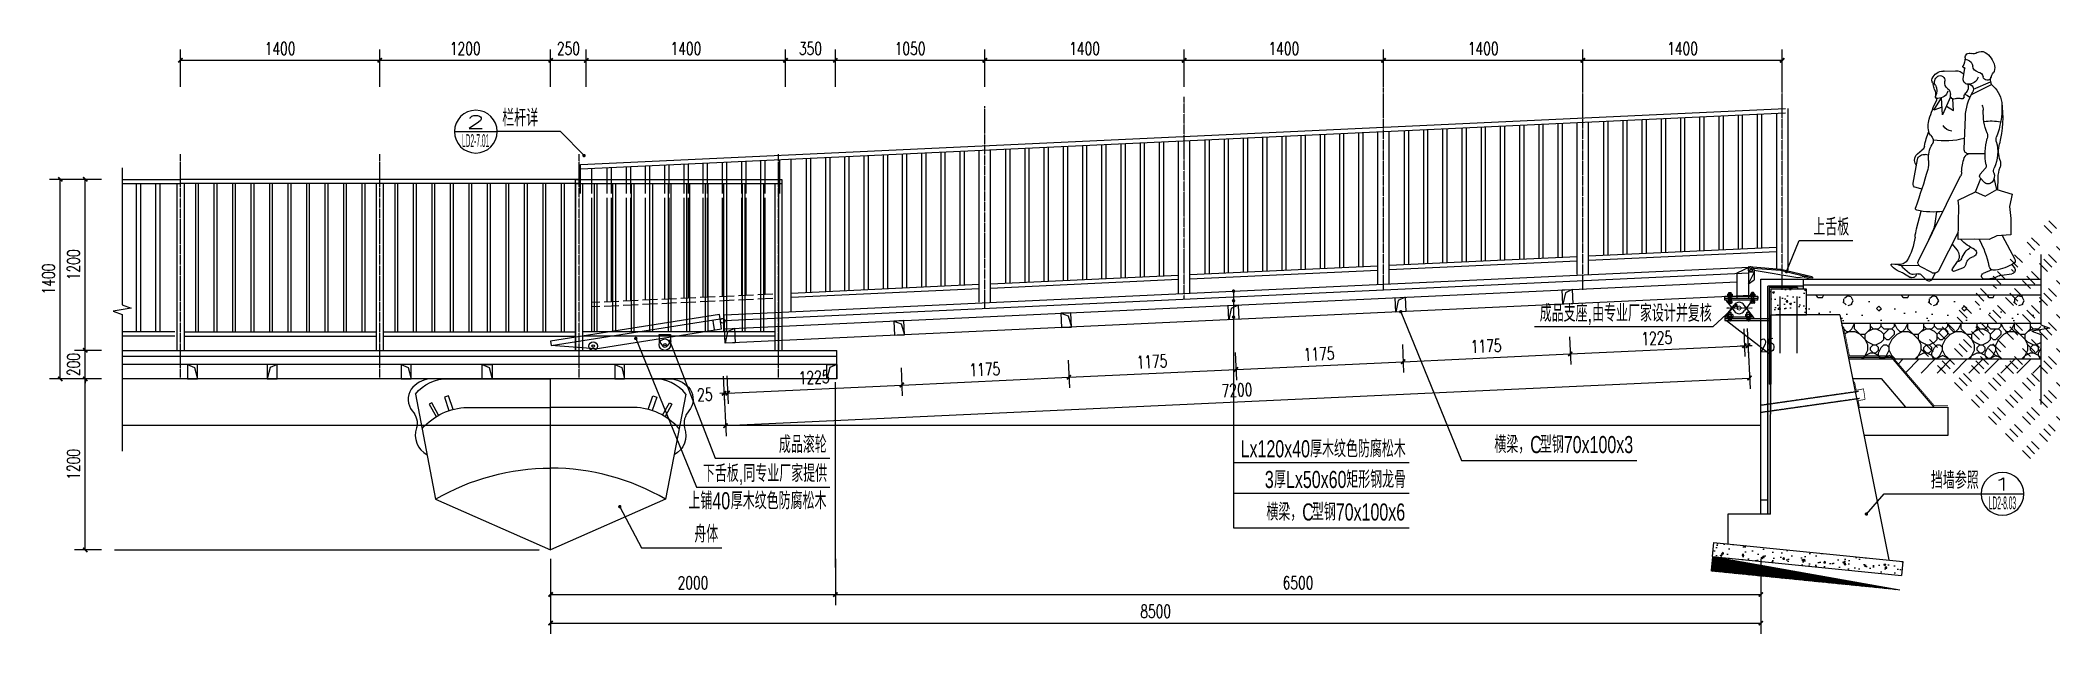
# Model space of a CAD drawing. Extents: x 1332 to 175445, y 256143 to 386027.
# Drawn here: x 98583 to 112698, y 271117 to 275282 of the extents above; entities that cross this region are included whole.
import ezdxf
from ezdxf.enums import TextEntityAlignment as Align

# ---------------------------------------------------------------- set-up
doc = ezdxf.new("R2010")
doc.units = 0
doc.header["$LTSCALE"] = 10
doc.header["$MEASUREMENT"] = 0
for name, pattern in [('ACAD_ISO02W100', [15, 12, -3]), ('DASH', [0.35, 0.25, -0.1]), ('DASHDOT', [1, 0.5, -0.25, 0, -0.25]), ('DASHED', [0.75, 0.5, -0.25]), ('DOTE', [2.4200000000000004, 2, -0.2, 0.02, -0.2])]:
    doc.linetypes.add(name, pattern=pattern)
for name, color, linetype in [('-HD-轮廓线', 4, 'Continuous'), ('0-MISC', 8, 'Continuous'), ('00-Palm-标注', 3, 'Continuous'), ('00-Palm-道路中线', 1, 'DOTE'), ('00-Ped..Face', 4, 'Continuous'), ('00-Ped..Hatch', 8, 'Continuous'), ('00-Ped..Section', 5, 'Continuous'), ('00-园建', 4, 'Continuous'), ('00-填充', 8, 'Continuous'), ('00-标高', 3, 'Continuous'), ('00-立面细', 2, 'Continuous'), ('00-结构边线', 5, 'Continuous'), ('4', 4, 'Continuous'), ('DIM_LEAD', 3, 'Continuous'), ('DIM_SYMB', 3, 'Continuous'), ('PUB_DIM', 3, 'Continuous'), ('PUB_TEXT', 7, 'Continuous'), ('S-4-铺装填充', 8, 'Continuous'), ('Wall-LLS', 4, 'Continuous'), ('地板', 15, 'Continuous')]:
    doc.layers.add(name, color=color, linetype=linetype)
doc.layers.add('方通', color=4, linetype='Continuous', lineweight=30)
doc.layers.add('标注', color=3, linetype='Continuous', lineweight=13)
doc.styles.add('_TCH_DIM_T3', font='SIMPLEX', dxfattribs={"width": 0.7058823529411765, "bigfont": 'GBCBIG'})
doc.styles.add('COMP', font='COMPLEX', dxfattribs={"bigfont": 'hztxt'})
doc.styles.add('PALMstyle', font='HAIWENRS', dxfattribs={"width": 0.7, "bigfont": 'HZTXT'})
doc.linetypes.add('ZIGZAG', pattern='A,0.0001,-0.2,[131,ltypeshp.shx,S=0.2,R=0,X=-0.2,Y=0],-0.4,[131,ltypeshp.shx,S=0.2,R=180,X=0.2,Y=0],-0.2', length=0.8001)
doc.dimstyles.new('_TCH_ARCH&&30', dxfattribs={"dimtxt": 89.25, "dimasz": 30, "dimexe": 75, "dimexo": 90, "dimgap": 37.87500000000001, "dimtad": 1, "dimdec": 0, "dimrnd": 5, "dimzin": 0, "dimdsep": 46, "dimtxsty": '_TCH_DIM_T3', "dimblk": 'ARCHTICK', "dimcen": 0.09, "dimclrt": 7, "dimazin": 2, "dimtfac": 1, "dimtdec": 0, "dimtix": 1, "dimtmove": 2, "dimatfit": 3, "dimfxl": 0, "dimtolj": 1, "dimtzin": 0, "dimarcsym": 0})
pattern_1 = [(0, (-24172.00480893721, -93753.84814813908), (300, 600), [0, -600]), (0, (-24523.00480893721, -93834.84814813908), (300, 600), [0, -600]), (0, (-24328.00480893721, -93840.84814813908), (300, 600), [0, -600]), (0, (-24115.00480893721, -93663.84814813908), (300, 600), [0, -600]), (0, (-24364.00480893721, -93870.84814813908), (300, 600), [0, -600]), (0, (-24055.00480893721, -93285.84814813908), (300, 600), [0, -600]), (0, (-24238.00480893721, -93333.84814813908), (300, 600), [0, -600]), (0, (-24142.00480893721, -93408.84814813908), (300, 600), [0, -600]), (0, (-24631.00480893721, -93420.84814813908), (300, 600), [0, -600]), (0, (-24337.00480893721, -93447.84814813908), (300, 600), [0, -600]), (0, (-24451.00480893721, -93600.84814813908), (300, 600), [0, -600]), (0, (-24445.00480893721, -93825.84814813908), (300, 600), [0, -600]), (0, (-24220.00480893721, -93849.84814813908), (300, 600), [0, -600]), (0, (-24055.00480893721, -93585.84814813908), (300, 600), [0, -600]), (0, (-24616.00480893721, -93678.84814813908), (300, 600), [0, -600]), (0, (-24565.00480893721, -93576.84814813908), (300, 600), [0, -600]), (0, (-24331.00480893721, -93618.84814813908), (300, 600), [0, -600]), (0, (-24415.00480893721, -93705.84814813908), (300, 600), [0, -600]), (0, (-24463.00480893721, -93507.84814813908), (300, 600), [0, -600]), (0, (-24388.00480893721, -93282.84814813908), (300, 600), [0, -600]), (0, (-24592.00480893721, -93804.84814813908), (300, 600), [0, -600]), (0, (-24262.00480893721, -93405.84814813908), (300, 600), [0, -600]), (0, (-24541.00480893721, -93396.84814813908), (300, 600), [0, -600]), (0, (-24589.00480893721, -93318.84814813908), (300, 600), [0, -600]), (130.601294, (-24091.86195093721, -93473.70529213907), (-1499.999983430985, 1800.000007869767), [26.341554, -11037.111]), (18.4349488, (-24134.71909293721, -93462.27672013908), (1499.99999446807, 599.9999955732223), [27.10524, -3767.6279]), (90, (-24134.71909293721, -93487.99100413908), (300.0000000000001, 600), [25.714284, -1174.28565]), (161.565051, (-24109.00480893721, -93496.56243613908), (-1500.000007552608, 599.9999552724113), [27.10524, -3767.6279]), (53.1301023, (-24109.00480893721, -93496.56243613908), (300.0000005671201, 599.9999997164399), [28.57143, -2971.4285]), (135, (-24086.14766493721, -93802.27666813908), (-300.0000362661431, 599.9999593952012), [24.24366, -1672.8126]), (45, (-24120.43338093721, -93802.27666813908), (299.999998082377, 599.9999975789675), [24.24366, -1672.8126]), (135, (-24103.29052293721, -93819.41956813907), (-300.0000362661431, 599.9999593952012), [24.24366, -1672.8126]), (45, (-24103.29052293721, -93819.41956813907), (299.999998082377, 599.9999975789675), [24.24366, -1672.8126]), (116.565051, (-24374.71906893721, -93399.41957413907), (-5.219298673253547e-05, 1199.999967353521), [31.94382599999998, -638.8764999999995]), (180, (-24389.00476893721, -93370.84815013908), (-299.9999999999999, 600), [34.285716, -565.71425]), (63.43494880000001, (-24437.57620893721, -93399.41957413907), (2.716145353076627e-06, 1199.999994186336), [31.943826, -638.8765000000001]), (116.565051, (-24423.29050893721, -93427.99100413908), (-5.219298673253547e-05, 1199.999967353521), [31.94382599999998, -638.8764999999995]), (0, (-24423.29050893721, -93427.99100413908), (300, 600), [34.285716, -565.71425]), (63.43494880000001, (-24389.00476893721, -93427.99100413908), (2.716145353076627e-06, 1199.999994186336), [31.943826, -638.8765000000001]), (107.102728, (-24149.00481093721, -93602.27668813907), (-899.9999655924546, 3000.000004840143), [38.861346, -16282.9025]), (143.972626, (-24160.43338293721, -93565.13386213908), (-5699.99992773809, 4199.999995246334), [38.861346, -8122.02]), (180, (-24191.86195293721, -93542.27671813908), (-299.9999999999999, 600), [37.142856, -562.8571]), (36.02737329999999, (-24260.43337893721, -93565.13386213908), (5699.999957876589, 4199.999954722195), [38.86134599999997, -8122.019999999996]), (71.5650511, (-24271.86195093721, -93599.41954813908), (900.0000046203285, 2999.99999483479), [36.140316, -3758.5928]), (107.102728, (-24260.43337893721, -93636.56242813908), (-899.9999655924546, 3000.000004840143), [38.861346, -16282.9025]), (143.972626, (-24229.00480893721, -93659.41954813908), (-5699.99992773809, 4199.999995246334), [38.861346, -8122.02]), (0, (-24229.00480893721, -93659.41954813908), (300, 600), [37.142856, -562.8571]), (36.02737329999999, (-24191.86195293721, -93659.41954813908), (5699.999957876589, 4199.999954722195), [38.86134599999997, -8122.019999999996]), (71.5650511, (-24160.43338293721, -93636.56242813908), (900.0000046203285, 2999.99999483479), [36.140316, -3758.5928]), (150.255118, (-24143.29052493721, -93322.27672213908), (-900.0000021301363, 599.9999925650195), [23.03502, -4814.319600000001]), (90, (-24163.29052293721, -93333.70528813908), (300.0000000000001, 600), [22.857144, -1177.14275]), (29.7448813, (-24163.29052293721, -93333.70528813908), (900.0000005300184, 599.9999971978212), [23.03502, -4814.319600000001]), (116.565051, (-24283.29052293721, -93747.99100813907), (-5.219298673253547e-05, 1199.999967353521), [31.94382599999998, -638.8764999999995]), (168.690067, (-24297.57623493721, -93719.41954813908), (-2700.000002003099, 599.9999849441089), [29.137254, -6089.685500000001]), (41.18592510000001, (-24349.00480893721, -93733.70524813907), (7499.999954558658, 6599.999942288418), [30.371844, -12725.802]), (90, (-24349.00480893721, -93762.27670813908), (300.0000000000001, 600), [28.57143, -1171.4285]), (138.814074, (-24326.14766493721, -93782.27668813907), (-7499.999866690215, 6600.000042036299), [30.371844, -12725.802]), (16.6992442, (-24326.14766493721, -93782.27668813907), (9899.99992551639, 2999.999968578065), [29.82945, -12498.5375]), (60.9453959, (-24297.57623493721, -93773.70526813908), (299.9999992038756, 599.9999946927048), [29.416086, -12325.3395]), (109.983106, (-24534.71908893721, -93496.56243613908), (-1500.00000564993, 4199.999988885022), [33.44200199999995, -14012.19749999999]), (155.556045, (-24546.14764893721, -93465.13386013907), (-3900.000014866057, 1799.999962602966), [34.522986, -14465.1315]), (24.4439547, (-24609.00478893721, -93465.13386013907), (3900.000001945477, 1799.999991342401), [34.522986, -14465.1315]), (70.01689340000001, (-24620.43334893721, -93496.56243613908), (1500.000004522143, 4199.999989580724), [33.442002, -14012.1975]), (109.983106, (-24609.00478893721, -93527.99100613908), (-1500.00000564993, 4199.999988885022), [33.44200199999995, -14012.19749999999]), (160.016893, (-24577.57618893721, -93539.41957813907), (-1500.00000088163, 599.9999726666744), [33.442002, -6989.377500000001]), (19.9831065, (-24577.57618893721, -93539.41957813907), (1499.999991764409, 599.9999990480279), [33.442002, -6989.377500000001]), (70.01689340000001, (-24546.14764893721, -93527.99100613908), (1500.000004522143, 4199.999989580724), [33.442002, -14012.1975]), (122.005383, (-24311.86195293721, -93550.84815013908), (-300.00004026147, 599.9999693707862), [26.954232, -5633.434]), (18.4349488, (-24351.86194893721, -93536.56243213908), (1499.99999446807, 599.9999955732223), [27.10524, -3767.6279]), (90, (-24351.86194893721, -93562.27672213908), (300.0000000000001, 600), [25.714284, -1174.28565]), (161.565051, (-24326.14766493721, -93570.84814813908), (-1500.000007552608, 599.9999552724113), [27.10524, -3767.6279]), (54.46232220000002, (-24326.14766493721, -93570.84814813908), (2099.999996957259, 2999.999995506066), [24.57807, -10298.2115]), (116.565051, (-24486.14764893721, -93696.56242813908), (-5.219298673253547e-05, 1199.999967353521), [31.94382599999998, -638.8764999999995]), (180, (-24500.43334893721, -93667.99096813907), (-299.9999999999999, 600), [31.42857, -568.5714]), (59.0362434, (-24549.00478893721, -93696.56242813908), (300.0000009765315, 599.9999970877775), [33.31972799999996, -6963.821999999994]), (120.963756, (-24531.86194893721, -93725.13382813908), (-300.0000409979644, 599.9999724465997), [33.319728, -6963.821999999999]), (0, (-24531.86194893721, -93725.13382813908), (300, 600), [31.42857, -568.5714]), (63.43494880000001, (-24500.43334893721, -93725.13382813908), (2.716145353076627e-06, 1199.999994186336), [31.943826, -638.8765000000001])]
pattern_2 = [(0, (-35918.07839811385, -67356.1804100697), (0, 375), [18.75, -56.25, 18.75, -281.25]), (0, (-35824.32839811385, -67318.6804100697), (0, 375), [18.75, -356.25]), (0, (-36011.82839811385, -67281.1804100697), (0, 375), [37.5, -337.5]), (0, (-36105.57839811385, -67262.4304100697), (0, 375), [56.25, -318.75]), (0, (-35918.07839811385, -67243.6804100697), (0, 375), [37.5, -37.5, 56.25, -243.75]), (0, (-35936.82839811385, -67187.4304100697), (0, 375), [56.25, -318.75]), (0, (-36030.57839811385, -67168.6804100697), (0, 375), [56.25, -131.25, 56.25, -131.25]), (0, (-36105.57839811385, -67112.4304100697), (0, 375), [56.25, -18.75, 18.75, -281.25]), (0, (-35861.82839811385, -67074.9304100697), (0, 375), [18.75, -356.25]), (0, (-35936.82839811385, -67037.4304100697), (0, 375), [37.5, -337.5]), (90, (-36180.57839811385, -67018.6804100697), (-375, 2.296212748401287e-14), [37.5, -337.5]), (90, (-36143.07839811385, -67281.1804100697), (-375, 2.296212748401287e-14), [18.75, -37.5, 56.25, -262.5]), (90, (-36049.32839811385, -67243.6804100697), (-375, 2.296212748401287e-14), [75, -18.75, 18.75, -262.5]), (90, (-35993.07839811385, -67149.9304100697), (-375, 2.296212748401287e-14), [56.25, -318.75]), (90, (-35974.32839811385, -67318.6804100697), (-375, 2.296212748401287e-14), [37.5, -337.5]), (90, (-35955.57839811385, -67018.6804100697), (-375, 2.296212748401287e-14), [37.5, -337.5]), (90, (-35936.82839811385, -67243.6804100697), (-375, 2.296212748401287e-14), [37.5, -187.5, 18.75, -131.25]), (90, (-35880.57839811385, -67056.1804100697), (-375, 2.296212748401287e-14), [18.75, -18.75, 18.75, -318.75]), (90, (-35861.82839811385, -67224.9304100697), (-375, 2.296212748401287e-14), [37.5, -56.25, 37.5, -243.75]), (90, (-35843.07839811385, -67318.6804100697), (-375, 2.296212748401287e-14), [37.5, -337.5]), (45, (-36161.82839811385, -67318.6804100697), (2.220446049250313e-14, 374.9999993707382), [53.032875, -106.06601, 79.5495, -291.681695]), (45, (-36180.57839811385, -67318.6804100697), (2.220446049250313e-14, 374.9999993707382), [53.0330085, -477.297075]), (45, (-35974.32839811385, -67281.1804100697), (2.220446049250313e-14, 374.9999993707382), [53.0330085, -477.297075]), (45, (-36011.82839811385, -67093.6804100697), (2.220446049250313e-14, 374.9999993707382), [53.0330085, -477.297075]), (45, (-35843.07839811385, -67281.1804100697), (2.220446049250313e-14, 374.9999993707382), [53.0330085, -477.297075]), (45, (-36161.82839811385, -67243.6804100697), (2.220446049250313e-14, 374.9999993707382), [26.516504, -503.81355]), (45, (-36124.32839811385, -67131.1804100697), (2.220446049250313e-14, 374.9999993707382), [26.516504, -503.81355]), (45, (-36086.82839811385, -67262.4304100697), (2.220446049250313e-14, 374.9999993707382), [26.516504, -503.81355]), (45, (-36049.32839811385, -67131.1804100697), (2.220446049250313e-14, 374.9999993707382), [26.516504, -503.81355]), (45, (-35936.82839811385, -67206.1804100697), (2.220446049250313e-14, 374.9999993707382), [26.516504, -503.81355]), (45, (-35936.82839811385, -66999.9304100697), (2.220446049250313e-14, 374.9999993707382), [26.516504, -503.81355]), (45, (-35899.32839811385, -67037.4304100697), (2.220446049250313e-14, 374.9999993707382), [26.516504, -503.81355]), (45, (-35880.57839811385, -67243.6804100697), (2.220446049250313e-14, 374.9999993707382), [26.516504, -503.81355]), (45, (-35861.82839811385, -67337.4304100697), (2.220446049250313e-14, 374.9999993707382), [26.516504, -503.81355]), (45, (-35861.82839811385, -67187.4304100697), (2.220446049250313e-14, 374.9999993707382), [26.516504, -503.81355]), (45, (-35861.82839811385, -66999.9304100697), (2.220446049250313e-14, 374.9999993707382), [26.516504, -503.81355]), (45, (-35843.07839811385, -67074.9304100697), (2.220446049250313e-14, 374.9999993707382), [26.516504, -503.81355]), (135, (-35918.07839811385, -67037.4304100697), (-374.9999993707382, 2.220446049250313e-14), [26.516504, -503.81355]), (135, (-35880.57839811385, -66999.9304100697), (-374.9999993707382, 2.220446049250313e-14), [26.516504, -503.81355]), (135, (-35861.82839811385, -67074.9304100697), (-374.9999993707382, 2.220446049250313e-14), [26.516504, -503.81355]), (135, (-35805.57839811385, -66999.9304100697), (-374.9999993707382, 2.220446049250313e-14), [26.516504, -503.81355]), (135, (-35993.07839811385, -67131.1804100697), (-374.9999993707382, 2.220446049250313e-14), [26.516504, -503.81355]), (135, (-36030.57839811385, -67168.6804100697), (-374.9999993707382, 2.220446049250313e-14), [26.516504, -503.81355]), (135, (-36143.07839811385, -67262.4304100697), (-374.9999993707382, 2.220446049250313e-14), [26.516504, -503.81355]), (135, (-36105.57839811385, -67262.4304100697), (-374.9999993707382, 2.220446049250313e-14), [26.516504, -503.81355]), (135, (-36068.07839811385, -67131.1804100697), (-374.9999993707382, 2.220446049250313e-14), [26.516504, -503.81355]), (135, (-36143.07839811385, -67187.4304100697), (-374.9999993707382, 2.220446049250313e-14), [26.516504, -503.81355]), (135, (-35918.07839811385, -67243.6804100697), (-374.9999993707382, 2.220446049250313e-14), [26.516504, -503.81355]), (135, (-35861.82839811385, -67206.1804100697), (-374.9999993707382, 2.220446049250313e-14), [26.516504, -503.81355]), (135, (-35843.07839811385, -67281.1804100697), (-374.9999993707382, 2.220446049250313e-14), [26.516504, -503.81355]), (135, (-35843.07839811385, -67243.6804100697), (-374.9999993707382, 2.220446049250313e-14), [26.516504, -503.81355]), (135, (-35824.32839811385, -67318.6804100697), (-374.9999993707382, 2.220446049250313e-14), [26.516504, -503.81355]), (135, (-36124.32839811385, -67093.6804100697), (-374.9999993707382, 2.220446049250313e-14), [53.0330085, -477.297075]), (135, (-35936.82839811385, -67206.1804100697), (-374.9999993707382, 2.220446049250313e-14), [53.0330085, -477.297075]), (135, (-35955.57839811385, -67337.4304100697), (-374.9999993707382, 2.220446049250313e-14), [132.582521, -397.74756]), (26.56505119999999, (-36180.57839811385, -67168.6804100697), (374.9999984068368, 3.056912567522829e-06), [41.925, -796.6004499999999]), (26.56505119999999, (-36124.32839811385, -67281.1804100697), (374.9999984068368, 3.056912567522829e-06), [41.925, -796.6004499999999]), (26.56505119999999, (-36049.32839811385, -67112.4304100697), (374.9999984068368, 3.056912567522829e-06), [41.925, -796.6004499999999]), (26.56505119999999, (-35899.32839811385, -67356.1804100697), (374.9999984068368, 3.056912567522829e-06), [41.925, -796.6004499999999]), (26.56505119999999, (-35955.57839811385, -67262.4304100697), (374.9999984068368, 3.056912567522829e-06), [41.925, -796.6004499999999]), (26.56505119999999, (-35918.07839811385, -67187.4304100697), (374.9999984068368, 3.056912567522829e-06), [41.925, -796.6004499999999]), (26.56505119999999, (-35974.32839811385, -67056.1804100697), (374.9999984068368, 3.056912567522829e-06), [41.925, -796.6004499999999]), (26.56505119999999, (-35843.07839811385, -67074.9304100697), (374.9999984068368, 3.056912567522829e-06), [41.925, -796.6004499999999]), (63.43494880000001, (-36143.07839811385, -67168.6804100697), (3.736309928115134e-07, 374.9999997484776), [41.925, -796.6004499999999]), (63.43494880000001, (-36143.07839811385, -67149.9304100697), (3.736309928115134e-07, 374.9999997484776), [41.925, -796.6004499999999]), (63.43494880000001, (-35993.07839811385, -67093.6804100697), (3.736309928115134e-07, 374.9999997484776), [83.85, -754.67545]), (63.43494880000001, (-35861.82839811385, -67112.4304100697), (3.736309928115134e-07, 374.9999997484776), [41.925, -796.6004499999999]), (63.43494880000001, (-35880.57839811385, -67168.6804100697), (3.736309928115134e-07, 374.9999997484776), [41.925, -796.6004499999999]), (63.43494880000001, (-36068.07839811385, -67243.6804100697), (3.736309928115134e-07, 374.9999997484776), [41.925, -796.6004499999999]), (63.43494880000001, (-35880.57839811385, -67037.4304100697), (3.736309928115134e-07, 374.9999997484776), [41.925, -796.6004499999999]), (63.43494880000001, (-35824.32839811385, -67056.1804100697), (3.736309928115134e-07, 374.9999997484776), [41.925, -796.6004499999999]), (116.5650512, (-36161.82839811385, -67056.1804100697), (-3.056912700749592e-06, 374.9999984068368), [41.92499999999996, -796.6004499999992]), (116.5650512, (-35955.57839811385, -67356.1804100697), (-3.056912700749592e-06, 374.9999984068368), [41.92499999999996, -796.6004499999992]), (116.5650512, (-36124.32839811385, -67112.4304100697), (-3.056912700749592e-06, 374.9999984068368), [41.92499999999996, -796.6004499999992]), (116.5650512, (-35843.07839811385, -67149.9304100697), (-3.056912700749592e-06, 374.9999984068368), [41.92499999999996, -796.6004499999992]), (116.5650512, (-35974.32839811385, -67168.6804100697), (-3.056912700749592e-06, 374.9999984068368), [41.92499999999996, -796.6004499999992]), (116.5650512, (-35861.82839811385, -67093.6804100697), (-3.056912700749592e-06, 374.9999984068368), [41.92499999999996, -796.6004499999992]), (116.5650512, (-36049.32839811385, -67168.6804100697), (-3.056912700749592e-06, 374.9999984068368), [41.92499999999996, -796.6004499999992]), (116.5650512, (-36124.32839811385, -67243.6804100697), (-3.056912700749592e-06, 374.9999984068368), [41.92499999999996, -796.6004499999992]), (153.4349488, (-36143.07839811385, -67074.9304100697), (-374.9999997484776, 3.736310372204343e-07), [41.925, -796.6004499999999]), (153.4349488, (-36011.82839811385, -67281.1804100697), (-374.9999997484776, 3.736310372204343e-07), [41.925, -796.6004499999999]), (153.4349488, (-36086.82839811385, -67112.4304100697), (-374.9999997484776, 3.736310372204343e-07), [41.925, -796.6004499999999]), (153.4349488, (-35861.82839811385, -67262.4304100697), (-374.9999997484776, 3.736310372204343e-07), [41.925, -796.6004499999999]), (153.4349488, (-35918.07839811385, -67356.1804100697), (-374.9999997484776, 3.736310372204343e-07), [41.925, -796.6004499999999]), (153.4349488, (-35880.57839811385, -67056.1804100697), (-374.9999997484776, 3.736310372204343e-07), [41.925, -796.6004499999999]), (153.4349488, (-35936.82839811385, -67187.4304100697), (-374.9999997484776, 3.736310372204343e-07), [41.925, -796.6004499999999]), (153.4349488, (-36143.07839811385, -67074.9304100697), (-374.9999997484776, 3.736310372204343e-07), [41.925, -796.6004499999999]), (153.4349488, (-35805.57839811385, -67168.6804100697), (-374.9999997484776, 3.736310372204343e-07), [41.925, -796.6004499999999]), (243.4349488, (-36161.82839811385, -67318.6804100697), (-3.736308817892109e-07, -374.9999997484776), [41.925, -796.6004499999999])]
pattern_3 = [(45, (156441.5770930221, -1206.025851455095), (-56.1266007566822, 56.12660075668221), [])]

msp = doc.modelspace()

# ---------------------------------------------------------------- texts
at = {"layer": 'PUB_TEXT', "style": 'PALMstyle', "width": 0.7}
for s, p in [('栏杆详', (101828.6553852413, 274676.3973691235)), ('上舌板', (111037.2870946171, 273911.6446245841)), ('成品支座', (109115.7411798052, 273306.1132621411)), ('由专业厂家设计并复核', (109484.0488721129, 273306.1132621411)), (',', (109451.7411798052, 273306.1132621411)), ('成品滚轮', (103771.91309972, 272384.9076030286)), ('Lx120x40', (107014.9936303739, 272354.599318126)), ('厚木纹色防腐松木', (107502.8397842201, 272354.599318126)), ('横梁，', (108796.9616499176, 272384.4407183642)), ('C', (109048.9616499176, 272384.4407183642)), ('型钢', (109116.8078037637, 272384.4407183642)), ('70x100x3', (109284.8078037637, 272384.4407183642)), ('下舌板', (103238.2510767036, 272182.0847259643)), ('同专业厂家提供', (103522.5587690113, 272182.0847259643)), (',', (103490.2510767036, 272182.0847259643)), ('3', (107184.9778823424, 272139.5587586347)), ('厚', (107249.5932669578, 272139.5587586347)), ('Lx50x60', (107333.5932669578, 272139.5587586347)), ('矩形钢龙骨', (107756.8240361886, 272139.5587586347)), ('挡墙参照', (111863.2407297437, 272134.0209125374)), ('上铺', (103136.6980785207, 271990.0847259643)), ('40', (103304.6980785207, 271990.0847259643)), ('厚木纹色防腐松木', (103433.9288477515, 271990.0847259643)), ('横梁，', (107195.6114377634, 271911.3445741758)), ('C', (107447.6114377634, 271911.3445741758)), ('型钢', (107515.4575916095, 271911.3445741758)), ('70x100x6', (107683.4575916095, 271911.3445741758)), ('舟体', (103177.8467716225, 271756.6820161355))]:
    msp.add_text(s, height=120, dxfattribs=at).set_placement(p)

# ---------------------------------------------------------------- blocks, each defined once
blk = doc.blocks.new('A$C2A4A4953')
at = {"layer": '00-园建'}
for p, q in [((300.0000278286316, 10.00001516489283), (2.782871888484806e-05, 80.00001516489283)), ((2.782871888484806e-05, 80.00001516489283), (1200.000027828719, 80.00001516489283)), ((300.0000278286316, 10.00001516490011), (1200.000027828719, 10.00001516489283)), ((1200.000027828632, 10.00001516489283), (1200.000027828719, 80.00001516489283))]:
    blk.add_line(p, q, dxfattribs=at)
at = {"layer": '00-园建', "linetype": 'DASH', "ltscale": 0.05}
blk.add_line((1150.000027828719, 10.00001516489283), (1150.000027828719, 80.00001516489283), dxfattribs=at)
at = {"layer": '00-园建'}
blk.add_lwpolyline([(2.782871888484806e-05, 80.00001516489283), (1200.000027828719, 80.00001516489283), (1200.000027828719, 110.0000151648928), (2.782871888484806e-05, 110.0000151648928)], close=True, dxfattribs=at)
for centre, radius in [((290.0000278287189, 30.00001516489283), 30), ((290.0000278287189, 30.00001516489283), 8.5), ((1216.000027828704, 64.00001516486373), 16)]:
    blk.add_circle(centre, radius, dxfattribs=at)
blk = doc.blocks.new('A$C3960464F')
for p, q in [((0.0003949803067371249, 84.99992641360586), (40.00039498030674, 84.99992641363497)), ((0.0003949803067371249, 84.99992641360586), (0.0003949804231524467, -7.358637230936438e-05)), ((0.0003949804231524467, -7.358637230936438e-05), (40.00039498030674, 29.99992641362769)), ((40.00039498030674, 84.99992641362769), (40.00039498030674, 29.99992641362769))]:
    blk.add_line(p, q)
blk = doc.blocks.new('A$C04D57DD6')
at = {"layer": '标注'}
blk.add_lwpolyline([(500.0003321790136, 0.0265109949541511), (0.0003321785479784012, 0.02651099659851752), (0.0003321799449622631, 117.4868957408326), (500.0003321794793, 100.0265109949396), (502.0943019813858, 159.9899606161198)], dxfattribs=at)
blk.add_arc((502.2946595543763, 79.99190771631402), 79.99830380025122, 268.3565488638886, 90.14349873591266, dxfattribs=at)
blk = doc.blocks.new('011')
at = {"lineweight": -3}
for p, q in [((5241.140348049037, 1933.980439210223), (5241.140348049037, 1895.700469721154)), ((5242.198525145031, 1892.624428077507), (5266.949785594615, 1860.906689293092)), ((5320.082170953043, 1892.624428077507), (5295.330910503459, 1860.906689293092)), ((5321.140348049038, 1933.980439210223), (5321.140348049038, 1895.700469721154))]:
    blk.add_line(p, q, dxfattribs=at)
blk.add_lwpolyline([(5241.140348049037, 1943.980439210223), (5321.140348049038, 1943.980439210223), (5321.140348049038, 1933.980439210223), (5241.140348049037, 1933.980439210223)], close=True, dxfattribs=at)
for radius in [40, 8.5]:
    blk.add_circle((5281.140348049037, 1871.980439210223), radius, dxfattribs=at)
for centre, radius, start, end in [((5246.140348049038, 1895.700469721154), 5, 180, 217.967059384679), ((5281.140348049037, 1871.980439210223), 18, 217.9670593846789, 322.0329406153211), ((5316.140348049037, 1895.700469721154), 5, 322.032940615321, 0)]:
    blk.add_arc(centre, radius, start, end, dxfattribs=at)
blk = doc.blocks.new('CS')
at = {"layer": '00-园建'}
for p, q in [((0, -1200), (0, 0)), ((-807.5764876624526, -845.2381982298102), (0, -1200)), ((807.5764876624671, -845.2381982298102), (1.455191522836685e-11, -1200))]:
    blk.add_line(p, q, dxfattribs=at)
for points in [[(-949.9999999999927, -106.6950012820598, -0.2363201387761322), (-718.0637413960576, 0), (0, 0)], [(950.0000000000073, -106.6950012820598, 0.2363201387761322), (718.0637413960721, 0), (1.455191522836685e-11, 0)], [(-854.8816666814964, 0, 0.1947990661814251), (-979.4961577283757, -73.13406049183686, 0.3236448867352484), (-971.9290820063179, -225.0715873950103, -0.2563811676334066), (-941.2276669305356, -344.0461632143997, 0.3741399102551388), (-867.6937304040039, -533.4976722637948, 8.704765564189602)], [(-949.9999999999927, -106.6950012820598), (-807.5764876624526, -845.2381982298102, -0.1330697999195023), (0, -626.0017695565766, -0.1258010476016817)], [(-684.9810791921482, -214.5437867966539), (-717.2169884478499, -119.6823727109586, 0.01386701006231464), (-745.8894740721516, -128.5469704300049), (-714.0422019624457, -222.2647322941048)], [(950.0000000000073, -106.6950012820598), (807.5764876624671, -845.2381982298102, 0.1330697999195023), (1.455191522836685e-11, -626.0017695565766, 0.1258010476016817)], [(684.9810791920972, -214.5437867965375), (717.2169884477844, -119.6823727108131, -0.01386701006231464), (745.8894740720862, -128.5469704298594), (714.0422019623948, -222.2647322939592)], [(854.881666681511, 0, -0.1947990661814251), (979.4961577283902, -73.13406049183686, -0.3236448867352484), (971.9290820063325, -225.0715873950103, 0.2563811676334066), (941.2276669305502, -344.0461632143997, -0.3741399102551388), (867.6937304040184, -533.4976722637948, -8.704765564189602)], [(-901.093093693933, -347.3841648908565, -0.2054421809831987), (-586.0062120936345, -200), (0, -200)], [(-786.4247854084169, -255.5139706619375), (-835.0813610469922, -168.1495748983871, 0.009241709642495809), (-852.3743568583013, -178.2038761636068), (-803.8976645611256, -265.2452857896569)], [(901.0930936939476, -347.3841648908565, 0.2054421809831987), (586.0062120936491, -200), (1.455191522836685e-11, -200)], [(786.4247854083733, -255.513970661792), (835.081361046934, -168.1495748982416, -0.009241709642495809), (852.3743568582431, -178.2038761634612), (803.8976645610892, -265.2452857895114)]]:
    blk.add_lwpolyline(points, format="xyb", dxfattribs=at)
for points in [[(-718.0637413960576, 0), (-854.8816666814964, 0)], [(718.0637413960576, 0), (854.8816666814964, 0)]]:
    blk.add_lwpolyline(points, dxfattribs=at)
blk = doc.blocks.new('PEO11')
for p, q in [((-43.78835066054306, 1678.868210794553), (-62.12935066032514, 1672.858210794493)), ((-106.736600660588, 1454.805710794517), (-234.6756006605574, 1509.613210794487)), ((-30.58035066060256, 1530.708210794546), (-41.72110066028834, 1611.140710794552)), ((111.1918993396102, 1588.605710794491), (27.02164933944005, 1591.285710794545)), ((-243.3521006605588, 1488.108210794507), (-89.07035066040407, 1411.398210794505)), ((42.52714933973036, 1295.105710794542), (47.14439933959511, 1382.2257107945)), ((63.79214933949697, 1397.753210794508), (123.4048993395845, 1262.768210794547)), ((123.4048993395845, 1262.768210794547), (132.9176493396517, 1389.350710794497)), ((188.107149339703, 1298.473210794509), (132.9176493396517, 1389.350710794497)), ((-36.453100660583, 1007.278210794538), (-46.54110066039721, 1247.425710794505)), ((95.26089933970069, 1326.495710794552), (42.52714933973036, 1295.105710794542)), ((127.7246493395068, 1320.250710794516), (188.107149339703, 1298.473210794509)), ((-287.6021006602968, 972.1532107945676), (-294.8638506604766, 972.1532107945676)), ((-193.616850660328, 972.1532107945676), (-70.13485066054271, 972.1532107945676)), ((228.7961493395414, 960.645710794506), (253.0538993396476, 966.4057107945152)), ((310.7961493395123, 972.9282107945436), (275.2913993394031, 1000.500710794494)), ((344.0903993396205, 753.9457107945053), (310.178149339481, 929.5132107945392)), ((319.4306493394833, 881.613210794512), (328.6038993395778, 902.3732107944853)), ((-287.8886006605171, 704.6782107945546), (-290.8403506604372, 792.7382107945049)), ((-280.9181006603467, 706.8382107945581), (-261.2673506602732, 790.1332107945562)), ((-157.5183506603934, 819.6757107944902), (-194.2611006605148, 861.300710794512)), ((-186.2446006605751, 760.200710794561), (-157.5426006605994, 792.5982107944947)), ((-121.3933506605826, 688.4132107945333), (-162.1321006605285, 787.4182107945671)), ((304.4546493394591, 173.7057107945475), (-10.87160066053911, 807.5407107945466)), ((-280.9181006603467, 706.8382107945581), (-394.4258506602637, 672.0582107945118)), ((-394.4258506602637, 672.0582107945118), (-374.996100660428, 578.018210794562)), ((-192.9751006606238, 656.7257107944897), (-280.9181006603467, 706.8382107945581)), ((-121.3933506605826, 688.4132107945333), (-192.9751006606238, 656.7257107944897)), ((8.475649339379743, 626.0607107945361), (-121.3933506605826, 688.4132107945333)), ((3.362899339481372, 582.1082107945584), (8.475649339379743, 626.0607107945361)), ((279.250149339714, 708.9732107945564), (322.210399339383, 719.6632107945333)), ((-374.996100660428, 578.018210794562), (-385.2226006605633, 490.1132107945159)), ((-385.2226006605633, 490.1132107945159), (-385.2226006605633, 368.4757107945188)), ((8.475649339379743, 331.6757107944795), (3.362899339481372, 582.1082107945584)), ((169.4331493396021, 538.2282107944774), (185.353649339595, 434.7057107945146)), ((317.6888993395551, 412.9207107945148), (283.2791493394325, 544.9007107945362)), ((-321.0963506604457, 362.8732107945325), (-415.1031006604171, 185.1632107945079)), ((-385.2226006605633, 368.4757107945188), (-279.8953506604448, 359.2757107945545)), ((-279.8953506604448, 359.2757107945545), (-222.6301006605354, 332.6982107944786)), ((-222.6301006605354, 332.6982107944786), (-115.2581006605032, 334.7432107944769)), ((-115.2581006605032, 334.7432107944769), (8.475649339379743, 331.6757107944795)), ((7.343899339684866, 387.1157107944782), (150.7376493394986, 103.1182107944914)), ((226.5808993393875, 330.238210794505), (195.0566493396763, 401.5232107944938)), ((49.01914933943771, 114.2082107945498), (12.81039933965075, 167.9832107945003)), ((52.4903993395128, 297.700710794561), (17.56489933941338, 256.2557107945395)), ((-392.3731006605522, 145.7382107944795), (-410.8683506605301, 124.2032107945306)), ((-316.2603506603773, 67.83321079456071), (-392.1271006605821, 76.45321079453423)), ((-244.0508506602782, 106.8957107945607), (-179.4608506603253, 79.75071079454209)), ((-24.74335066035564, 119.7182107945082), (33.83339933971001, 95.59821079456015)), ((178.7276493396348, 81.9407107945153), (203.5208993394917, 35.41571079449568)), ((205.3278993396816, 86.00571079450674), (291.4201493396831, 132.5532107945037)), ((242.7668993394036, 29.58821079455447), (282.7923993394506, 69.68821079453846)), ((417.5868993395852, 139.8032107945255), (301.9803993396636, 141.9057107945264)), ((307.0726493395341, 77.75571079455403), (343.4896493396081, 72.44821079448229)), ((315.4843993394024, 76.53071079448637), (326.0741493395471, 57.98821079451954)), ((416.3593993394896, 82.71321079455447), (362.322899339415, 48.87821079455534)), ((370.8868993395299, 80.24321079456058), (423.1261493394413, 124.1682107945053)), ((489.8091493396349, 122.1907107945298), (507.7658993395743, 139.4507107945172))]:
    blk.add_line(p, q)
for centre, radius, start, end in [((-110.2866006604017, 1593.618210794557), 158.1076, 121.4684, 167.1336), ((-165.5188506603735, 1683.863210794516), 52.304425, 54.45132, 121.4684), ((-108.4756006603129, 1763.688210794498), 45.8101, 234.4513, 291.9648), ((-44.5096006606036, 1619.095710794499), 56.57592499999999, 108.1457, 173.6953), ((-78.32860066046123, 1688.940710794486), 34.78842500000001, 356.5121, 111.9648), ((61.39739933969394, 1680.423210794561), 105.197225, 176.512, 211.9116), ((-200.0061006605392, 1614.110710794557), 66.0775, 167.1336, 216.591), ((-294.4556006605126, 1521.230710794498), 60.89845, 311.4367999999999, 20.39511), ((-330.7471006603009, 1517.045710794536), 96.756325, 15.64116, 36.59102), ((-208.6061006604723, 1551.243210794564), 30.081675, 195.6412, 350.1193000000001), ((-135.454100660354, 1538.500710794506), 44.1718, 98.68944, 170.1194), ((-68.08035066060256, 1568.698210794537), 78.35419999999998, 197.7918, 273.2043), ((-149.5451006605435, 1630.700710794554), 49.09845, 278.6894, 353.6953), ((-65.68135066045215, 1525.845710794509), 35.436075, 273.2043, 7.885777000000001), ((-39.60635066032411, 1611.43321079453), 2.135242499999999, 62.13918, 187.8858), ((-34.80610066035297, 1620.515710794552), 8.135319999999998, 242.1392, 31.91163), ((24.45839933971001, 1510.843210794519), 80.48315, 88.17514, 137.9412), ((52.9753993396298, 1502.453210794556), 55.60674999999999, 305.1267, 11.40791), ((141.7566493397316, 1520.36821079455), 34.96375, 58.14745, 191.4079), ((114.0371493394923, 1677.913210794486), 89.35092500000002, 268.1751, 272.0051), ((120.1826493394037, 1502.378210794541), 86.28860000000002, 20.58300000000001, 92.00510000000001), ((134.0948993394704, 1508.03821079453), 49.4821, 329.2766, 58.14745), ((218.0246493397135, 1486.840710794513), 24.6564125, 146.8188, 174.4776), ((167.2396493395354, 1520.048210794539), 36.022725, 326.8188, 20.58300000000001), ((495.233899339655, 1246.200710794528), 820.4064999999997, 172.2436, 194.0328), ((-126.4166006603773, 1330.873210794562), 193.016125, 131.4368, 178.526), ((-69.72110066053573, 1453.308210794512), 37.0454, 89.18528, 210.4228), ((-449.1233506603749, 1230.513210794561), 402.93675, 2.405549, 30.4228), ((-10.61035066049953, 1328.225710794504), 93.084575, 109.1651, 137.7081), ((-5.721100660593947, 1471.1982107945), 62.284825, 162.0392, 226.0699), ((-78.09860066045076, 1396.065710794482), 42.03845, 2.649956, 46.06989999999998), ((-18.34585066062573, 1398.830710794482), 17.7781325, 182.65, 299.4712), ((7.445399339485446, 1353.190710794479), 34.6445, 62.18848000000001, 119.4711999999999), ((37.19239933961943, 1409.588210794481), 29.113175, 242.1885, 7.780876), ((111.1951493396191, 1419.698210794559), 45.57742499999999, 125.1267, 187.781), ((158.563149339534, 1464.133210794534), 79.05764999999998, 198.606, 270.1498), ((158.6786493397085, 1419.943210794554), 34.865975, 270.1498, 297.5997), ((244.284399339449, 1442.548210794484), 78.69850000000002, 149.2766, 210.5054), ((184.2466493395477, 1375.830710794526), 16.120125, 129.6274, 206.6062), ((-535.7546006605844, 1015.183210794566), 789.1549999999997, 15.80662, 26.60615), ((166.8013993396016, 1396.898210794552), 11.23289, 309.6274, 30.50543), ((270.1216493394895, 1414.920710794558), 93.6477, 157.0305, 189.8951), ((65.68789933953667, 1501.570710794567), 128.3906, 337.0305, 354.4776000000001), ((301.0988993395586, 1319.873210794503), 620.673, 178.526, 200.9991), ((-242.3446006603626, 879.8232107945296), 337.1985, 80.16319000000001, 101.5412), ((-605.3203506606222, 1277.848210794491), 425.69675, 339.0737, 2.671593999999998), ((-120.3881006604206, 1300.475710794489), 59.762675, 144.6167, 182.6716), ((72.02889933942059, 1178.588210794532), 160.15, 340.7286, 18.88313), ((-6.109850660504887, 986.9282107944853), 281.88, 163.9188, 205.3884), ((-326.0253506603476, 1079.153210794538), 51.0636, 343.9188, 20.9991), ((-149.7061006604781, 1103.625710794495), 62.0913, 159.0737, 195.7487), ((-615.8466006603702, 972.1732107945172), 422.2299999999998, 348.6905, 15.74873), ((105.6188993396063, 1637.76571079452), 569.7982499999998, 255.2144, 278.8845), ((52.26489933957054, 1214.943210794536), 73.53475, 271.6072, 334.6868), ((246.8338993396173, 1069.538210794508), 53.47405, 129.1725, 211.7423), ((192.532149339604, 1136.180710794542), 32.4935, 309.1725, 340.7286), ((-247.5551006606111, 943.2257107945586), 513.134, 9.593282, 22.33534), ((-230.0951006604009, 897.2332107945476), 79.105, 161.8043, 198.4702), ((-519.8813506605802, 992.488210794545), 225.934675, 341.8043, 14.03283), ((-70.13485066054271, 1005.863210794541), 33.711275, 270, 2.405549), ((-83.4458506604278, 926.2557107945212), 47.78752499999998, 19.47612, 73.8266), ((-372.6936006605683, 823.9632107944998), 354.59025, 2.090644999999998, 19.47612), ((39.853899339505, 941.4907107945508), 189.9111, 354.4082, 31.7423), ((412.7981493395053, 904.9757107944968), 184.8165, 174.4082, 196.0871), ((263.9348993394378, 920.5832107944844), 47.09797499999999, 10.9325, 103.3578), ((303.0858993395668, 1036.290710794492), 45.31654999999999, 189.5933, 232.1681), ((274.5518993397127, 926.2557107945212), 59.092625, 336.1628, 52.16811), ((-571.0573506603394, 783.3457107944922), 280.3745, 1.919793999999999, 18.4702), ((-192.630350660329, 807.0157107945306), 70.68285, 160.0953, 221.402), ((-301.8638506604475, 846.5682107945212), 45.49109999999998, 340.0951999999999, 25.3884), ((-215.9151006602769, 786.4882107945049), 39.6398, 221.402, 318.462), ((-169.7326006604271, 882.9532107944943), 32.718275, 168.6905, 221.4353), ((-172.8403506604081, 806.1507107945545), 20.437825, 318.462, 41.43531), ((53.40839933960523, 839.5182107945402), 71.795275, 182.0905999999999, 206.45), ((5268.321399339402, 2305.265710794538), 5238.2225, 196.0871, 199.3533), ((315.0738993394043, 748.3407107944913), 29.5528, 283.9736, 10.9325), ((194.3086493396549, 1088.378210794508), 550.7112499999998, 262.3447, 282.7786), ((313.0616493395792, 564.7782107945203), 13.814435, 282.7786, 19.35334), ((452.4396493394306, -2.161789205456443), 688.1994999999997, 150.7488, 168.4281), ((-298.8783506603795, 622.0082107945017), 407.69875, 296.795, 314.6942), ((315.2708993395208, 454.6882107944838), 131.4443, 188.743, 203.8565), ((-173.0868506605475, 284.9657107944948), 507.1814999999999, 7.458210000000001, 14.6128), ((794.0913993395952, 411.5782107945051), 468.2479999999998, 187.4582, 210.5728), ((-393.9621006604284, 173.9782107944846), 23.917, 152.1216, 239.868), ((-194.2286006604263, 518.0957107944777), 421.7969999999999, 239.868, 259.6243), ((-102.7821006606245, 233.7182107945409), 27.298525, 116.795, 257.1563), ((-125.7536006603914, 132.9657107945422), 76.03982499999998, 13.92698, 77.15628000000002), ((-189.6021006603405, 122.5507107945304), 185.0414, 21.13442, 55.49851999999999), ((-7.180100660480092, 162.3682107945569), 46.12465, 193.927, 247.6183), ((13.87239933937961, 201.2032107944833), 33.10607500000001, 201.1344, 268.0057), ((73.67889933957484, 208.9682107945009), 73.38090000000003, 139.8801, 213.9535), ((276.6496493393788, 159.8732107945579), 31.05595, 298.4, 26.44988), ((431.3121493396464, 197.2657107945451), 46.89449999999999, 210.5728, 253.8408), ((464.6838993394339, 312.4382107945166), 166.804375, 253.8408, 282.9687), ((503.499399339489, 143.8882107945573), 6.1564525, 313.8654, 102.9687), ((-388.8511006603949, 105.2907107945429), 29.0244, 139.3388, 263.519), ((-321.5383506605576, 21.37071079450834), 46.76114999999999, 61.25686, 83.51900999999997), ((-202.3261006605026, 238.7282107944884), 201.1412, 241.257, 274.6279), ((-262.6751006602717, 144.2632107945428), 41.75244999999999, 259.6243, 348.4281), ((-187.8428506603086, 59.8082107945629), 21.6341575, 274.6279, 67.20477999999999), ((38.61389933954342, 107.2007107944955), 12.5475825, 247.6183, 33.95348), ((186.3523993393755, 121.1007107945079), 39.896975, 206.7898, 298.4), ((225.3001493394549, 47.0207107945498), 24.67874500000001, 208.0532, 315.0533), ((302.9631493394845, 49.55321079451097), 28.499375, 81.70901999999998, 135.0533), ((348.5723993395368, 73.58821079451445), 25.909125, 209.7319, 302.0536), ((348.5048993396049, 106.8632107945632), 34.779075, 261.7090000000001, 310.0571), ((446.9811493396263, 33.81071079456888), 57.6997, 105.0585, 122.0536), ((417.4258993396506, 130.9457107945491), 8.857499999999998, 310.0571, 88.95815), ((425.0746493395126, 204.8232107945296), 68.365875, 269.3984, 300.1646), ((397.3116493394627, 218.4257107945086), 133.48065, 285.0585, 313.8654)]:
    blk.add_arc(centre, radius, start, end)
blk = doc.blocks.new('索引号')
at = {"color": 2}
blk.add_line((5, 0), (-5, 0), dxfattribs=at)
blk.add_circle((0, 0), 5, dxfattribs=at)
for tag, style, width, p, p2 in [('A', 'COMP', 1.695907731544543, (-2.171317415701196, 0.7671952648888691), (2.189588179699058, 0.7671952648888691)), ('LD1.01', 'PALMstyle', 0.559607883008701, (-3.162984348371538, -3.59308998722554), (3.229459545997088, -3.59308998722554))]:
    blk.add_attdef(tag, text='', height=3, dxfattribs=dict(style=style, width=width)).set_placement(p, p2, align=Align.FIT)
blk = doc.blocks.new('L')
at = {"layer": '00-填充', "color": 8}
for p, q in [((1400.000000000262, 1200), (0, 1199.999999999942)), ((1400.000000000262, 1170), (0, 1170)), ((104.9999999999854, 1170), (104.9999999999854, 130)), ((124.9999999999854, 1170), (124.9999999999854, 130)), ((234.9999999999854, 1170), (234.9999999999854, 130)), ((254.9999999999854, 1170), (254.9999999999854, 130)), ((364.9999999999854, 1170), (364.9999999999854, 130)), ((384.9999999999854, 1170), (384.9999999999854, 130)), ((494.9999999999854, 1170), (494.9999999999854, 130)), ((514.9999999999854, 1170), (514.9999999999854, 130)), ((624.9999999999854, 1170), (624.9999999999854, 130)), ((644.9999999999854, 1170), (644.9999999999854, 130)), ((754.9999999999854, 1170), (754.9999999999854, 130)), ((774.9999999999854, 1170.000000000058), (774.9999999999854, 130)), ((884.9999999999854, 1170.000000000058), (884.9999999999854, 130)), ((904.9999999999854, 1170.000000000058), (904.9999999999854, 130)), ((1014.999999999985, 1170.000000000058), (1014.999999999985, 130)), ((1034.999999999985, 1170.000000000058), (1034.999999999985, 130)), ((1144.999999999985, 1170.000000000058), (1144.999999999985, 130)), ((1164.999999999985, 1170.000000000058), (1164.999999999985, 130)), ((1274.999999999985, 1170.000000000058), (1274.999999999985, 130)), ((1294.999999999985, 1170.000000000058), (1294.999999999985, 130)), ((1374.999999999985, 1170), (1374.999999999985, 0)), ((24.99999999998545, 130), (1374.999999999985, 130)), ((24.99999999998545, 100), (1374.999999999985, 100.0000000000582)), ((40.00000000001455, 130), (1360.000000000276, 130)), ((40.00000000001455, 100), (1360.000000000276, 100))]:
    blk.add_line(p, q, dxfattribs=at)
blk.add_lwpolyline([(24.99999999998545, 1170), (24.99999999998545, 0)], dxfattribs=at)
blk = doc.blocks.new('L1')
at = {"layer": '00-填充', "color": 8}
for p, q in [((-24.99999999972351, 1200), (1425.000000000262, 1199.999999999942)), ((-24.99999999972351, 0), (-24.99999999967986, 1200)), ((-24.99999999972351, 1170), (1425.000000000262, 1170)), ((25.00000000027649, 1170), (25.00000000027649, 0)), ((105.0000000002765, 1170.000000000058), (105.0000000002765, 130)), ((125.0000000002765, 1170.000000000058), (125.0000000002765, 130)), ((235.0000000002765, 1170.000000000058), (235.0000000002765, 130)), ((255.0000000002765, 1170.000000000058), (255.0000000002765, 130)), ((365.0000000002765, 1170.000000000058), (365.0000000002765, 130)), ((385.0000000002765, 1170.000000000058), (385.0000000002765, 130)), ((495.0000000002765, 1170.000000000058), (495.0000000002765, 130)), ((515.0000000002765, 1170.000000000058), (515.0000000002765, 130)), ((625.0000000002765, 1170.000000000058), (625.0000000002765, 130)), ((645.0000000002765, 1170), (645.0000000002765, 130)), ((755.0000000002765, 1170), (755.0000000002765, 130)), ((775.0000000002765, 1170), (775.0000000002765, 130)), ((885.0000000002765, 1170), (885.0000000002765, 130)), ((905.0000000002765, 1170), (905.0000000002765, 130)), ((1015.000000000276, 1170), (1015.000000000276, 130)), ((1035.000000000276, 1170), (1035.000000000276, 130)), ((1145.000000000276, 1170), (1145.000000000276, 130)), ((1165.000000000276, 1170), (1165.000000000276, 130)), ((1275.000000000276, 1170), (1275.000000000276, 130)), ((1295.000000000276, 1170), (1295.000000000276, 130)), ((1400.000000000262, 1200), (1400.000000000262, 0)), ((1425.000000000262, 1200), (1425.000000000262, 0)), ((1375.000000000276, 130), (25.00000000027649, 130)), ((1375.000000000276, 100), (25.00000000027649, 100.0000000000582)), ((1360.000000000247, 130), (39.99999999998545, 130)), ((1360.000000000247, 100), (39.99999999998545, 100))]:
    blk.add_line(p, q, dxfattribs=at)
blk.add_lwpolyline([(1375.000000000276, 1170), (1375.000000000276, 0)], dxfattribs=at)
blk = doc.blocks.new('_ArchTick')
at = {"color": 0, "linetype": 'ByBlock', "const_width": 0.4}
blk.add_lwpolyline([(-0.5, -0.5), (0.5, 0.5)], dxfattribs=at)
blk = doc.blocks.new('*D272')
at = {"layer": 'Defpoints', "color": 0, "transparency": 16777216}
for p in [(104168.5285763976, 271731.3993427372), (110668.5286009171, 271731.3993433047), (110668.5286009171, 271392.0128424105)]:
    blk.add_point(p, dxfattribs=at)
at = {"layer": 'PUB_DIM', "color": 0, "lineweight": -2, "transparency": 16777216}
for p, q in [((104168.5285763976, 271641.3993427372), (104168.5285763976, 271317.0128424105)), ((110668.5286009171, 271641.3993433047), (110668.5286009171, 271317.0128424105)), ((104168.5285763976, 271392.0128424105), (110668.5286009171, 271392.0128424105))]:
    blk.add_line(p, q, dxfattribs=at)
at = {"layer": 'PUB_DIM', "color": 0, "lineweight": -2, "transparency": 16777216, "xscale": 30, "yscale": 30, "zscale": 30, "rotation": 180}
blk.add_blockref('_ArchTick', (104168.5285763976, 271392.0128424105), dxfattribs=at)
at = {"layer": 'PUB_DIM', "color": 0, "lineweight": -2, "transparency": 16777216, "xscale": 30, "yscale": 30, "zscale": 30}
blk.add_blockref('_ArchTick', (110668.5286009171, 271392.0128424105), dxfattribs=at)
at = {"layer": 'PUB_DIM', "color": 7, "transparency": 16777216, "insert": (107418.5285886573, 271474.5128424105), "char_height": 89.25, "attachment_point": 5, "style": '_TCH_DIM_T3'}
blk.add_mtext('\\A1;6500', dxfattribs=at)
blk = doc.blocks.new('*D273')
at = {"layer": 'Defpoints', "color": 0, "transparency": 16777216}
for p in [(102168.5285764197, 271731.3993425625), (104168.5285763976, 271731.3993427372), (104168.5285763976, 271392.0128420395)]:
    blk.add_point(p, dxfattribs=at)
at = {"layer": 'PUB_DIM', "color": 0, "lineweight": -2, "transparency": 16777216}
for p, q in [((102168.5285764197, 271641.3993425625), (102168.5285764197, 271317.0128420395)), ((104168.5285763976, 271641.3993427372), (104168.5285763976, 271317.0128420395)), ((102168.5285764197, 271392.0128420395), (104168.5285763976, 271392.0128420395))]:
    blk.add_line(p, q, dxfattribs=at)
at = {"layer": 'PUB_DIM', "color": 0, "lineweight": -2, "transparency": 16777216, "xscale": 30, "yscale": 30, "zscale": 30, "rotation": 180}
blk.add_blockref('_ArchTick', (102168.5285764197, 271392.0128420395), dxfattribs=at)
at = {"layer": 'PUB_DIM', "color": 0, "lineweight": -2, "transparency": 16777216, "xscale": 30, "yscale": 30, "zscale": 30}
blk.add_blockref('_ArchTick', (104168.5285763976, 271392.0128420395), dxfattribs=at)
at = {"layer": 'PUB_DIM', "color": 7, "transparency": 16777216, "insert": (103168.5285764087, 271474.5128420395), "char_height": 89.25, "attachment_point": 5, "style": '_TCH_DIM_T3'}
blk.add_mtext('\\A1;2000', dxfattribs=at)
blk = doc.blocks.new('*D274')
at = {"layer": 'Defpoints', "color": 0, "transparency": 16777216}
for p in [(102168.5285764388, 271464.226016671), (110668.5286009268, 271464.2260174132), (110668.5286009268, 271191.6029458386)]:
    blk.add_point(p, dxfattribs=at)
at = {"layer": 'PUB_DIM', "color": 0, "lineweight": -2, "transparency": 16777216}
for p, q in [((102168.5285764388, 271374.226016671), (102168.5285764388, 271116.6029458386)), ((110668.5286009268, 271374.2260174132), (110668.5286009268, 271116.6029458386)), ((102168.5285764388, 271191.6029458386), (110668.5286009268, 271191.6029458386))]:
    blk.add_line(p, q, dxfattribs=at)
at = {"layer": 'PUB_DIM', "color": 0, "lineweight": -2, "transparency": 16777216, "xscale": 30, "yscale": 30, "zscale": 30, "rotation": 180}
blk.add_blockref('_ArchTick', (102168.5285764388, 271191.6029458386), dxfattribs=at)
at = {"layer": 'PUB_DIM', "color": 0, "lineweight": -2, "transparency": 16777216, "xscale": 30, "yscale": 30, "zscale": 30}
blk.add_blockref('_ArchTick', (110668.5286009268, 271191.6029458386), dxfattribs=at)
at = {"layer": 'PUB_DIM', "color": 7, "transparency": 16777216, "insert": (106418.5285886828, 271274.1029458386), "char_height": 89.25, "attachment_point": 5, "style": '_TCH_DIM_T3'}
blk.add_mtext('\\A1;8500', dxfattribs=at)
blk = doc.blocks.new('*D275')
at = {"layer": 'Defpoints', "color": 0, "transparency": 16777216}
for p in [(100968.5285749246, 275140.7167343358), (99568.52827389562, 274864.4803108422), (100968.5285749246, 274864.4803108422)]:
    blk.add_point(p, dxfattribs=at)
at = {"layer": 'PUB_DIM', "color": 0, "lineweight": -2, "transparency": 16777216}
for p, q in [((99568.52827389562, 274954.4803108422), (99568.52827389562, 275215.7167343358)), ((99568.52827389562, 275140.7167343358), (100968.5285749246, 275140.7167343358)), ((100968.5285749246, 274954.4803108422), (100968.5285749246, 275215.7167343358))]:
    blk.add_line(p, q, dxfattribs=at)
at = {"layer": 'PUB_DIM', "color": 0, "lineweight": -2, "transparency": 16777216, "xscale": 30, "yscale": 30, "zscale": 30, "rotation": 180}
blk.add_blockref('_ArchTick', (99568.52827389562, 275140.7167343358), dxfattribs=at)
at = {"layer": 'PUB_DIM', "color": 0, "lineweight": -2, "transparency": 16777216, "xscale": 30, "yscale": 30, "zscale": 30}
blk.add_blockref('_ArchTick', (100968.5285749246, 275140.7167343358), dxfattribs=at)
at = {"layer": 'PUB_DIM', "color": 7, "transparency": 16777216, "insert": (100268.5284244101, 275223.2167343358), "char_height": 89.25, "attachment_point": 5, "style": '_TCH_DIM_T3'}
blk.add_mtext('\\A1;1400', dxfattribs=at)
blk = doc.blocks.new('*D276')
at = {"layer": 'Defpoints', "color": 0, "transparency": 16777216}
for p in [(102168.5285764197, 275140.7167343358), (100968.5285749246, 274864.4803108422), (102168.5285764197, 274864.4803108422)]:
    blk.add_point(p, dxfattribs=at)
at = {"layer": 'PUB_DIM', "color": 0, "lineweight": -2, "transparency": 16777216}
for p, q in [((100968.5285749246, 274954.4803108422), (100968.5285749246, 275215.7167343358)), ((100968.5285749246, 275140.7167343358), (102168.5285764197, 275140.7167343358)), ((102168.5285764197, 274954.4803108422), (102168.5285764197, 275215.7167343358))]:
    blk.add_line(p, q, dxfattribs=at)
at = {"layer": 'PUB_DIM', "color": 0, "lineweight": -2, "transparency": 16777216, "xscale": 30, "yscale": 30, "zscale": 30, "rotation": 180}
blk.add_blockref('_ArchTick', (100968.5285749246, 275140.7167343358), dxfattribs=at)
at = {"layer": 'PUB_DIM', "color": 0, "lineweight": -2, "transparency": 16777216, "xscale": 30, "yscale": 30, "zscale": 30}
blk.add_blockref('_ArchTick', (102168.5285764197, 275140.7167343358), dxfattribs=at)
at = {"layer": 'PUB_DIM', "color": 7, "transparency": 16777216, "insert": (101568.5285756722, 275223.2167343358), "char_height": 89.25, "attachment_point": 5, "style": '_TCH_DIM_T3'}
blk.add_mtext('\\A1;1200', dxfattribs=at)
blk = doc.blocks.new('*D277')
at = {"layer": 'Defpoints', "color": 0, "transparency": 16777216}
for p in [(102418.5286154927, 275140.7167343358), (102168.5285764197, 274864.4803108422), (102418.5286154927, 274864.4803108422)]:
    blk.add_point(p, dxfattribs=at)
at = {"layer": 'PUB_DIM', "color": 0, "lineweight": -2, "transparency": 16777216}
for p, q in [((102168.5285764197, 274954.4803108422), (102168.5285764197, 275215.7167343358)), ((102168.5285764197, 275140.7167343358), (102418.5286154927, 275140.7167343358)), ((102418.5286154927, 274954.4803108422), (102418.5286154927, 275215.7167343358))]:
    blk.add_line(p, q, dxfattribs=at)
at = {"layer": 'PUB_DIM', "color": 0, "lineweight": -2, "transparency": 16777216, "xscale": 30, "yscale": 30, "zscale": 30, "rotation": 180}
blk.add_blockref('_ArchTick', (102168.5285764197, 275140.7167343358), dxfattribs=at)
at = {"layer": 'PUB_DIM', "color": 0, "lineweight": -2, "transparency": 16777216, "xscale": 30, "yscale": 30, "zscale": 30}
blk.add_blockref('_ArchTick', (102418.5286154927, 275140.7167343358), dxfattribs=at)
at = {"layer": 'PUB_DIM', "color": 7, "transparency": 16777216, "insert": (102293.5285959562, 275223.2167343358), "char_height": 89.25, "attachment_point": 5, "style": '_TCH_DIM_T3'}
blk.add_mtext('\\A1;250', dxfattribs=at)
blk = doc.blocks.new('*D278')
at = {"layer": 'Defpoints', "color": 0, "transparency": 16777216}
for p in [(103818.5286154927, 275140.7167343358), (102418.5286154927, 274864.4803108422), (103818.5286154927, 274864.4803108422)]:
    blk.add_point(p, dxfattribs=at)
at = {"layer": 'PUB_DIM', "color": 0, "lineweight": -2, "transparency": 16777216}
for p, q in [((102418.5286154927, 274954.4803108422), (102418.5286154927, 275215.7167343358)), ((102418.5286154927, 275140.7167343358), (103818.5286154927, 275140.7167343358)), ((103818.5286154927, 274954.4803108422), (103818.5286154927, 275215.7167343358))]:
    blk.add_line(p, q, dxfattribs=at)
at = {"layer": 'PUB_DIM', "color": 0, "lineweight": -2, "transparency": 16777216, "xscale": 30, "yscale": 30, "zscale": 30, "rotation": 180}
blk.add_blockref('_ArchTick', (102418.5286154927, 275140.7167343358), dxfattribs=at)
at = {"layer": 'PUB_DIM', "color": 0, "lineweight": -2, "transparency": 16777216, "xscale": 30, "yscale": 30, "zscale": 30}
blk.add_blockref('_ArchTick', (103818.5286154927, 275140.7167343358), dxfattribs=at)
at = {"layer": 'PUB_DIM', "color": 7, "transparency": 16777216, "insert": (103118.5286154927, 275223.2167343358), "char_height": 89.25, "attachment_point": 5, "style": '_TCH_DIM_T3'}
blk.add_mtext('\\A1;1400', dxfattribs=at)
blk = doc.blocks.new('*D279')
at = {"layer": 'Defpoints', "color": 0, "transparency": 16777216}
for p in [(104168.5285764197, 275140.7167343358), (103818.5286154927, 274864.4803108422), (104168.5285764197, 274864.4803108422)]:
    blk.add_point(p, dxfattribs=at)
at = {"layer": 'PUB_DIM', "color": 0, "lineweight": -2, "transparency": 16777216}
for p, q in [((103818.5286154927, 274954.4803108422), (103818.5286154927, 275215.7167343358)), ((103818.5286154927, 275140.7167343358), (104168.5285764197, 275140.7167343358)), ((104168.5285764197, 274954.4803108422), (104168.5285764197, 275215.7167343358))]:
    blk.add_line(p, q, dxfattribs=at)
at = {"layer": 'PUB_DIM', "color": 0, "lineweight": -2, "transparency": 16777216, "xscale": 30, "yscale": 30, "zscale": 30, "rotation": 180}
blk.add_blockref('_ArchTick', (103818.5286154927, 275140.7167343358), dxfattribs=at)
at = {"layer": 'PUB_DIM', "color": 0, "lineweight": -2, "transparency": 16777216, "xscale": 30, "yscale": 30, "zscale": 30}
blk.add_blockref('_ArchTick', (104168.5285764197, 275140.7167343358), dxfattribs=at)
at = {"layer": 'PUB_DIM', "color": 7, "transparency": 16777216, "insert": (103993.5285959562, 275223.2167343358), "char_height": 89.25, "attachment_point": 5, "style": '_TCH_DIM_T3'}
blk.add_mtext('\\A1;350', dxfattribs=at)
blk = doc.blocks.new('*D280')
at = {"layer": 'Defpoints', "color": 0, "transparency": 16777216}
for p in [(105218.5286154927, 275140.7167343358), (104168.5285764197, 274864.4803108422), (105218.5286154927, 274864.4803108422)]:
    blk.add_point(p, dxfattribs=at)
at = {"layer": 'PUB_DIM', "color": 0, "lineweight": -2, "transparency": 16777216}
for p, q in [((104168.5285764197, 274954.4803108422), (104168.5285764197, 275215.7167343358)), ((104168.5285764197, 275140.7167343358), (105218.5286154927, 275140.7167343358)), ((105218.5286154927, 274954.4803108422), (105218.5286154927, 275215.7167343358))]:
    blk.add_line(p, q, dxfattribs=at)
at = {"layer": 'PUB_DIM', "color": 0, "lineweight": -2, "transparency": 16777216, "xscale": 30, "yscale": 30, "zscale": 30, "rotation": 180}
blk.add_blockref('_ArchTick', (104168.5285764197, 275140.7167343358), dxfattribs=at)
at = {"layer": 'PUB_DIM', "color": 0, "lineweight": -2, "transparency": 16777216, "xscale": 30, "yscale": 30, "zscale": 30}
blk.add_blockref('_ArchTick', (105218.5286154927, 275140.7167343358), dxfattribs=at)
at = {"layer": 'PUB_DIM', "color": 7, "transparency": 16777216, "insert": (104693.5285959562, 275223.2167343358), "char_height": 89.25, "attachment_point": 5, "style": '_TCH_DIM_T3'}
blk.add_mtext('\\A1;1050', dxfattribs=at)
blk = doc.blocks.new('*D281')
at = {"layer": 'Defpoints', "color": 0, "transparency": 16777216}
for p in [(106618.5286154822, 275140.7167343358), (105218.5286154927, 274864.4803108422), (106618.5286154822, 274864.4803108422)]:
    blk.add_point(p, dxfattribs=at)
at = {"layer": 'PUB_DIM', "color": 0, "lineweight": -2, "transparency": 16777216}
for p, q in [((105218.5286154927, 274954.4803108422), (105218.5286154927, 275215.7167343358)), ((105218.5286154927, 275140.7167343358), (106618.5286154822, 275140.7167343358)), ((106618.5286154822, 274954.4803108422), (106618.5286154822, 275215.7167343358))]:
    blk.add_line(p, q, dxfattribs=at)
at = {"layer": 'PUB_DIM', "color": 0, "lineweight": -2, "transparency": 16777216, "xscale": 30, "yscale": 30, "zscale": 30, "rotation": 180}
blk.add_blockref('_ArchTick', (105218.5286154927, 275140.7167343358), dxfattribs=at)
at = {"layer": 'PUB_DIM', "color": 0, "lineweight": -2, "transparency": 16777216, "xscale": 30, "yscale": 30, "zscale": 30}
blk.add_blockref('_ArchTick', (106618.5286154822, 275140.7167343358), dxfattribs=at)
at = {"layer": 'PUB_DIM', "color": 7, "transparency": 16777216, "insert": (105918.5286154874, 275223.2167343358), "char_height": 89.25, "attachment_point": 5, "style": '_TCH_DIM_T3'}
blk.add_mtext('\\A1;1400', dxfattribs=at)
blk = doc.blocks.new('*D282')
at = {"layer": 'Defpoints', "color": 0, "transparency": 16777216}
for p in [(108018.5286154822, 275140.7167343358), (106618.5286154822, 274864.4803108422), (108018.5286154822, 274864.4803108422)]:
    blk.add_point(p, dxfattribs=at)
at = {"layer": 'PUB_DIM', "color": 0, "lineweight": -2, "transparency": 16777216}
for p, q in [((106618.5286154822, 274954.4803108422), (106618.5286154822, 275215.7167343358)), ((106618.5286154822, 275140.7167343358), (108018.5286154822, 275140.7167343358)), ((108018.5286154822, 274954.4803108422), (108018.5286154822, 275215.7167343358))]:
    blk.add_line(p, q, dxfattribs=at)
at = {"layer": 'PUB_DIM', "color": 0, "lineweight": -2, "transparency": 16777216, "xscale": 30, "yscale": 30, "zscale": 30, "rotation": 180}
blk.add_blockref('_ArchTick', (106618.5286154822, 275140.7167343358), dxfattribs=at)
at = {"layer": 'PUB_DIM', "color": 0, "lineweight": -2, "transparency": 16777216, "xscale": 30, "yscale": 30, "zscale": 30}
blk.add_blockref('_ArchTick', (108018.5286154822, 275140.7167343358), dxfattribs=at)
at = {"layer": 'PUB_DIM', "color": 7, "transparency": 16777216, "insert": (107318.5286154822, 275223.2167343358), "char_height": 89.25, "attachment_point": 5, "style": '_TCH_DIM_T3'}
blk.add_mtext('\\A1;1400', dxfattribs=at)
blk = doc.blocks.new('*D283')
at = {"layer": 'Defpoints', "color": 0, "transparency": 16777216}
for p in [(109418.5286154822, 275140.7167343358), (108018.5286154822, 274864.4803108422), (109418.5286154822, 274864.4803108422)]:
    blk.add_point(p, dxfattribs=at)
at = {"layer": 'PUB_DIM', "color": 0, "lineweight": -2, "transparency": 16777216}
for p, q in [((108018.5286154822, 274954.4803108422), (108018.5286154822, 275215.7167343358)), ((108018.5286154822, 275140.7167343358), (109418.5286154822, 275140.7167343358)), ((109418.5286154822, 274954.4803108422), (109418.5286154822, 275215.7167343358))]:
    blk.add_line(p, q, dxfattribs=at)
at = {"layer": 'PUB_DIM', "color": 0, "lineweight": -2, "transparency": 16777216, "xscale": 30, "yscale": 30, "zscale": 30, "rotation": 180}
blk.add_blockref('_ArchTick', (108018.5286154822, 275140.7167343358), dxfattribs=at)
at = {"layer": 'PUB_DIM', "color": 0, "lineweight": -2, "transparency": 16777216, "xscale": 30, "yscale": 30, "zscale": 30}
blk.add_blockref('_ArchTick', (109418.5286154822, 275140.7167343358), dxfattribs=at)
at = {"layer": 'PUB_DIM', "color": 7, "transparency": 16777216, "insert": (108718.5286154822, 275223.2167343358), "char_height": 89.25, "attachment_point": 5, "style": '_TCH_DIM_T3'}
blk.add_mtext('\\A1;1400', dxfattribs=at)
blk = doc.blocks.new('*D284')
at = {"layer": 'Defpoints', "color": 0, "transparency": 16777216}
for p in [(110818.5286154822, 275140.7167343358), (109418.5286154822, 274864.4803108422), (110818.5286154822, 274864.4803108422)]:
    blk.add_point(p, dxfattribs=at)
at = {"layer": 'PUB_DIM', "color": 0, "lineweight": -2, "transparency": 16777216}
for p, q in [((109418.5286154822, 274954.4803108422), (109418.5286154822, 275215.7167343358)), ((109418.5286154822, 275140.7167343358), (110818.5286154822, 275140.7167343358)), ((110818.5286154822, 274954.4803108422), (110818.5286154822, 275215.7167343358))]:
    blk.add_line(p, q, dxfattribs=at)
at = {"layer": 'PUB_DIM', "color": 0, "lineweight": -2, "transparency": 16777216, "xscale": 30, "yscale": 30, "zscale": 30, "rotation": 180}
blk.add_blockref('_ArchTick', (109418.5286154822, 275140.7167343358), dxfattribs=at)
at = {"layer": 'PUB_DIM', "color": 0, "lineweight": -2, "transparency": 16777216, "xscale": 30, "yscale": 30, "zscale": 30}
blk.add_blockref('_ArchTick', (110818.5286154822, 275140.7167343358), dxfattribs=at)
at = {"layer": 'PUB_DIM', "color": 7, "transparency": 16777216, "insert": (110118.5286154822, 275223.2167343358), "char_height": 89.25, "attachment_point": 5, "style": '_TCH_DIM_T3'}
blk.add_mtext('\\A1;1400', dxfattribs=at)
blk = doc.blocks.new('*D285')
at = {"layer": 'Defpoints', "color": 0, "transparency": 16777216}
for p in [(98899.85001063668, 272905.5615016791), (99104.47048435619, 272905.5615016791), (99104.47048435619, 271705.5615016791)]:
    blk.add_point(p, dxfattribs=at)
at = {"layer": 'PUB_DIM', "color": 0, "lineweight": -2, "transparency": 16777216}
for p, q in [((99014.47048435619, 272905.5615016791), (98824.85001063668, 272905.5615016791)), ((98899.85001063668, 271705.5615016791), (98899.85001063668, 272905.5615016791)), ((99014.47048435619, 271705.5615016791), (98824.85001063668, 271705.5615016791))]:
    blk.add_line(p, q, dxfattribs=at)
at = {"layer": 'PUB_DIM', "color": 0, "lineweight": -2, "transparency": 16777216, "xscale": 30, "yscale": 30, "zscale": 30}
for p, rotation in [((98899.85001063668, 272905.5615016791), 90), ((98899.85001063668, 271705.5615016791), 270)]:
    blk.add_blockref('_ArchTick', p, dxfattribs=dict(at, rotation=rotation))
at = {"layer": 'PUB_DIM', "color": 7, "transparency": 16777216, "insert": (98817.35001063664, 272305.5615016791), "char_height": 89.25, "attachment_point": 5, "rotation": 90, "style": '_TCH_DIM_T3'}
blk.add_mtext('\\A1;1200', dxfattribs=at)
blk = doc.blocks.new('*D286')
at = {"layer": 'Defpoints', "color": 0, "transparency": 16777216}
for p in [(98899.85001063668, 273105.5615016791), (99104.47048435619, 273105.5615016791), (99104.47048435619, 272905.5615016791)]:
    blk.add_point(p, dxfattribs=at)
at = {"layer": 'PUB_DIM', "color": 0, "lineweight": -2, "transparency": 16777216}
for p, q in [((98899.85001063668, 273105.5615016791), (98899.85001063668, 273135.5615016791)), ((99014.47048435619, 273105.5615016791), (98824.85001063668, 273105.5615016791)), ((98899.85001063668, 272905.5615016791), (98899.85001063668, 273105.5615016791)), ((99014.47048435619, 272905.5615016791), (98824.85001063668, 272905.5615016791)), ((98899.85001063668, 272905.5615016791), (98899.85001063668, 272875.5615016791))]:
    blk.add_line(p, q, dxfattribs=at)
at = {"layer": 'PUB_DIM', "color": 0, "lineweight": -2, "transparency": 16777216, "xscale": 30, "yscale": 30, "zscale": 30}
for p, rotation in [((98899.85001063668, 273105.5615016791), 270), ((98899.85001063668, 272905.5615016791), 90)]:
    blk.add_blockref('_ArchTick', p, dxfattribs=dict(at, rotation=rotation))
at = {"layer": 'PUB_DIM', "color": 7, "transparency": 16777216, "insert": (98817.35001063664, 273005.5615016791), "char_height": 89.25, "attachment_point": 5, "rotation": 90, "style": '_TCH_DIM_T3'}
blk.add_mtext('\\A1;200', dxfattribs=at)
blk = doc.blocks.new('*D287')
at = {"layer": 'Defpoints', "color": 0, "transparency": 16777216}
for p in [(98899.85001063668, 274305.5615016791), (99104.47048435619, 274305.5615016791), (99104.47048435619, 273105.5615016791)]:
    blk.add_point(p, dxfattribs=at)
at = {"layer": 'PUB_DIM', "color": 0, "lineweight": -2, "transparency": 16777216}
for p, q in [((99014.47048435619, 274305.5615016791), (98824.85001063668, 274305.5615016791)), ((98899.85001063668, 273105.5615016791), (98899.85001063668, 274305.5615016791)), ((99014.47048435619, 273105.5615016791), (98824.85001063668, 273105.5615016791))]:
    blk.add_line(p, q, dxfattribs=at)
at = {"layer": 'PUB_DIM', "color": 0, "lineweight": -2, "transparency": 16777216, "xscale": 30, "yscale": 30, "zscale": 30}
for p, rotation in [((98899.85001063668, 274305.5615016791), 90), ((98899.85001063668, 273105.5615016791), 270)]:
    blk.add_blockref('_ArchTick', p, dxfattribs=dict(at, rotation=rotation))
at = {"layer": 'PUB_DIM', "color": 7, "transparency": 16777216, "insert": (98817.35001063664, 273705.5615016791), "char_height": 89.25, "attachment_point": 5, "rotation": 90, "style": '_TCH_DIM_T3'}
blk.add_mtext('\\A1;1200', dxfattribs=at)
blk = doc.blocks.new('*D288')
at = {"layer": 'Defpoints', "color": 0, "transparency": 16777216}
for p in [(98724.47766165927, 274305.5615016791), (98919.66024749645, 274305.5615016791), (98919.66024749645, 272905.5615016791)]:
    blk.add_point(p, dxfattribs=at)
at = {"layer": 'PUB_DIM', "color": 0, "lineweight": -2, "transparency": 16777216}
for p, q in [((98829.66024749645, 274305.5615016791), (98649.47766165927, 274305.5615016791)), ((98724.47766165927, 272905.5615016791), (98724.47766165927, 274305.5615016791)), ((98829.66024749645, 272905.5615016791), (98649.47766165927, 272905.5615016791))]:
    blk.add_line(p, q, dxfattribs=at)
at = {"layer": 'PUB_DIM', "color": 0, "lineweight": -2, "transparency": 16777216, "xscale": 30, "yscale": 30, "zscale": 30}
for p, rotation in [((98724.47766165927, 274305.5615016791), 90), ((98724.47766165927, 272905.5615016791), 270)]:
    blk.add_blockref('_ArchTick', p, dxfattribs=dict(at, rotation=rotation))
at = {"layer": 'PUB_DIM', "color": 7, "transparency": 16777216, "insert": (98641.97766165923, 273605.5615016791), "char_height": 89.25, "attachment_point": 5, "rotation": 90, "style": '_TCH_DIM_T3'}
blk.add_mtext('\\A1;1400', dxfattribs=at)
blk = doc.blocks.new('*D289')
at = {"layer": 'Defpoints', "color": 0, "transparency": 16777216}
for p in [(103376.740891581, 273014.2969139356), (103401.7139378594, 273015.4572732652), (103411.4734630335, 272805.4145152828)]:
    blk.add_point(p, dxfattribs=at)
at = {"layer": 'PUB_DIM', "color": 0, "lineweight": -2, "transparency": 16777216}
for p, q in [((103380.9181869245, 272924.3939095163), (103389.981496208, 272729.3349856039)), ((103405.8912332029, 272925.5542688459), (103414.9545424864, 272730.4953449334)), ((103386.5004167551, 272804.2541559532), (103356.5327486153, 272802.8617241721)), ((103386.5004167551, 272804.2541559532), (103411.4734630335, 272805.4145152828)), ((103411.4734630335, 272805.4145152828), (103441.4411311733, 272806.8069470639))]:
    blk.add_line(p, q, dxfattribs=at)
at = {"layer": 'PUB_DIM', "color": 0, "lineweight": -2, "transparency": 16777216, "xscale": 30, "yscale": 30, "zscale": 30}
for p, rotation in [((103386.5004167551, 272804.2541559532), 2.660304574881236), ((103411.4734630335, 272805.4145152828), 182.6603045748812)]:
    blk.add_blockref('_ArchTick', p, dxfattribs=dict(at, rotation=rotation))
at = {"layer": 'PUB_DIM', "color": 7, "transparency": 16777216, "insert": (103251.7702812452, 272795.3115199236), "char_height": 89.25, "attachment_point": 5, "rotation": 2.6603045748812195, "style": '_TCH_DIM_T3'}
blk.add_mtext('\\A1;25', dxfattribs=at)
blk = doc.blocks.new('*D290')
at = {"layer": 'Defpoints', "color": 0, "transparency": 16777216}
for p in [(103401.7139378594, 273015.4572732652), (104625.3937268923, 273072.3149046391), (104635.1532520664, 272862.2721466568)]:
    blk.add_point(p, dxfattribs=at)
at = {"layer": 'PUB_DIM', "color": 0, "lineweight": -2, "transparency": 16777216}
for p, q in [((103405.8912332029, 272925.5542688459), (103414.9545424864, 272730.4953449334)), ((103411.4734630335, 272805.4145152828), (104635.1532520664, 272862.2721466568)), ((104629.5710222358, 272982.4119002199), (104638.6343315194, 272787.3529763073))]:
    blk.add_line(p, q, dxfattribs=at)
at = {"layer": 'PUB_DIM', "color": 0, "lineweight": -2, "transparency": 16777216, "xscale": 30, "yscale": 30, "zscale": 30}
for p, rotation in [((104635.1532520664, 272862.2721466568), 2.660304574893496), ((103411.4734630335, 272805.4145152828), 182.6603045748935)]:
    blk.add_blockref('_ArchTick', p, dxfattribs=dict(at, rotation=rotation))
at = {"layer": 'PUB_DIM', "color": 7, "transparency": 16777216, "insert": (104019.4841701517, 272916.2544183541), "char_height": 89.25, "attachment_point": 5, "rotation": 2.660304574893496, "style": '_TCH_DIM_T3'}
blk.add_mtext('\\A1;1225', dxfattribs=at)
blk = doc.blocks.new('*D291')
at = {"layer": 'Defpoints', "color": 0, "transparency": 16777216}
for p in [(105799.1274046142, 273126.8518164826), (104625.3937268923, 273072.3149046391), (105808.8869297883, 272916.8090585002)]:
    blk.add_point(p, dxfattribs=at)
at = {"layer": 'PUB_DIM', "color": 0, "lineweight": -2, "transparency": 16777216}
for p, q in [((105803.3046999577, 273036.9488120633), (105812.3680092412, 272841.8898881508)), ((104629.5710222358, 272982.4119002198), (104638.6343315193, 272787.3529763073)), ((104635.1532520664, 272862.2721466567), (105808.8869297883, 272916.8090585002))]:
    blk.add_line(p, q, dxfattribs=at)
at = {"layer": 'PUB_DIM', "color": 0, "lineweight": -2, "transparency": 16777216, "xscale": 30, "yscale": 30, "zscale": 30}
for p, rotation in [((104635.1532520664, 272862.2721466567), 182.6603045748928), ((105808.8869297883, 272916.8090585002), 2.660304574892746)]:
    blk.add_blockref('_ArchTick', p, dxfattribs=dict(at, rotation=rotation))
at = {"layer": 'PUB_DIM', "color": 7, "transparency": 16777216, "insert": (105218.1909035291, 272971.9516899628), "char_height": 89.25, "attachment_point": 5, "rotation": 2.6603045748927454, "style": '_TCH_DIM_T3'}
blk.add_mtext('\\A1;1175', dxfattribs=at)
blk = doc.blocks.new('*D292')
at = {"layer": 'Defpoints', "color": 0, "transparency": 16777216}
for p in [(105799.1274046142, 273126.8518164826), (106972.8610835342, 273181.3887283818), (106982.6206087084, 272971.3459703994)]:
    blk.add_point(p, dxfattribs=at)
at = {"layer": 'PUB_DIM', "color": 0, "lineweight": -2, "transparency": 16777216}
for p, q in [((105803.3046999577, 273036.9488120633), (105812.3680092413, 272841.8898881508)), ((106977.0383788778, 273091.4857239625), (106986.1016881613, 272896.42680005)), ((105808.8869297883, 272916.8090585002), (106982.6206087084, 272971.3459703994))]:
    blk.add_line(p, q, dxfattribs=at)
at = {"layer": 'PUB_DIM', "color": 0, "lineweight": -2, "transparency": 16777216, "xscale": 30, "yscale": 30, "zscale": 30}
for p, rotation in [((106982.6206087084, 272971.3459703994), 2.660304574894348), ((105808.8869297883, 272916.8090585002), 182.6603045748943)]:
    blk.add_blockref('_ArchTick', p, dxfattribs=dict(at, rotation=rotation))
at = {"layer": 'PUB_DIM', "color": 7, "transparency": 16777216, "insert": (106391.9245818501, 273026.4886018342), "char_height": 89.25, "attachment_point": 5, "rotation": 2.6603045748943486, "style": '_TCH_DIM_T3'}
blk.add_mtext('\\A1;1175', dxfattribs=at)
blk = doc.blocks.new('*D293')
at = {"layer": 'Defpoints', "color": 0, "transparency": 16777216}
for p in [(106972.8610835342, 273181.3887283818), (108146.5947624544, 273235.9256402809), (108156.3542876285, 273025.8828822984)]:
    blk.add_point(p, dxfattribs=at)
at = {"layer": 'PUB_DIM', "color": 0, "lineweight": -2, "transparency": 16777216}
for p, q in [((108150.7720577979, 273146.0226358616), (108159.8353670814, 272950.9637119491)), ((106977.0383788777, 273091.4857239625), (106986.1016881613, 272896.4268000499)), ((106982.6206087084, 272971.3459703993), (108156.3542876285, 273025.8828822984))]:
    blk.add_line(p, q, dxfattribs=at)
at = {"layer": 'PUB_DIM', "color": 0, "lineweight": -2, "transparency": 16777216, "xscale": 30, "yscale": 30, "zscale": 30}
for p, rotation in [((106982.6206087084, 272971.3459703993), 182.6603045748942), ((108156.3542876285, 273025.8828822984), 2.66030457489412)]:
    blk.add_blockref('_ArchTick', p, dxfattribs=dict(at, rotation=rotation))
at = {"layer": 'PUB_DIM', "color": 7, "transparency": 16777216, "insert": (107565.6582607702, 273081.0255137333), "char_height": 89.25, "attachment_point": 5, "rotation": 2.66030457489412, "style": '_TCH_DIM_T3'}
blk.add_mtext('\\A1;1175', dxfattribs=at)
blk = doc.blocks.new('*D294')
at = {"layer": 'Defpoints', "color": 0, "transparency": 16777216}
for p in [(109320.3284413746, 273290.46255218), (108146.5947624544, 273235.9256402809), (109330.0879665487, 273080.4197941977)]:
    blk.add_point(p, dxfattribs=at)
at = {"layer": 'PUB_DIM', "color": 0, "lineweight": -2, "transparency": 16777216}
for p, q in [((108150.7720577979, 273146.0226358616), (108159.8353670814, 272950.9637119491)), ((109324.5057367181, 273200.5595477607), (109333.5690460016, 273005.5006238482)), ((108156.3542876285, 273025.8828822986), (109330.0879665487, 273080.4197941977))]:
    blk.add_line(p, q, dxfattribs=at)
at = {"layer": 'PUB_DIM', "color": 0, "lineweight": -2, "transparency": 16777216, "xscale": 30, "yscale": 30, "zscale": 30}
for p, rotation in [((108156.3542876285, 273025.8828822986), 182.6603045748911), ((109330.0879665487, 273080.4197941977), 2.660304574891142)]:
    blk.add_blockref('_ArchTick', p, dxfattribs=dict(at, rotation=rotation))
at = {"layer": 'PUB_DIM', "color": 7, "transparency": 16777216, "insert": (108739.3919396904, 273135.5624256324), "char_height": 89.25, "attachment_point": 5, "rotation": 2.6603045748911422, "style": '_TCH_DIM_T3'}
blk.add_mtext('\\A1;1175', dxfattribs=at)
blk = doc.blocks.new('*D295')
at = {"layer": 'Defpoints', "color": 0, "transparency": 16777216}
for p in [(109320.3284413746, 273290.46255218), (110544.0081883402, 273347.3201815995), (110553.7677135143, 273137.277423617)]:
    blk.add_point(p, dxfattribs=at)
at = {"layer": 'PUB_DIM', "color": 0, "lineweight": -2, "transparency": 16777216}
for p, q in [((109324.5057367181, 273200.5595477608), (109333.5690460016, 273005.5006238482)), ((109330.0879665487, 273080.4197941977), (110553.7677135143, 273137.277423617)), ((110548.1854836837, 273257.4171771802), (110557.2487929672, 273062.3582532676))]:
    blk.add_line(p, q, dxfattribs=at)
at = {"layer": 'PUB_DIM', "color": 0, "lineweight": -2, "transparency": 16777216, "xscale": 30, "yscale": 30, "zscale": 30}
for p, rotation in [((110553.7677135143, 273137.277423617), 2.660304574894603), ((109330.0879665487, 273080.4197941977), 182.6603045748946)]:
    blk.add_blockref('_ArchTick', p, dxfattribs=dict(at, rotation=rotation))
at = {"layer": 'PUB_DIM', "color": 7, "transparency": 16777216, "insert": (109938.0986526333, 273191.2596962916), "char_height": 89.25, "attachment_point": 5, "rotation": 2.660304574894603, "style": '_TCH_DIM_T3'}
blk.add_mtext('\\A1;1225', dxfattribs=at)
blk = doc.blocks.new('*D296')
at = {"layer": 'Defpoints', "color": 0, "transparency": 16777216}
for p in [(110544.0081883402, 273347.3201815994), (110568.9812346186, 273348.480540929), (110578.7407597927, 273138.4377829465)]:
    blk.add_point(p, dxfattribs=at)
at = {"layer": 'PUB_DIM', "color": 0, "lineweight": -2, "transparency": 16777216}
for p, q in [((110553.7677135143, 273137.277423617), (110523.8000453745, 273135.8849918358)), ((110548.1854836837, 273257.4171771801), (110557.2487929672, 273062.3582532676)), ((110553.7677135143, 273137.277423617), (110578.7407597927, 273138.4377829465)), ((110573.1585299621, 273258.5775365097), (110582.2218392456, 273063.5186125971)), ((110578.7407597927, 273138.4377829465), (110608.7084279325, 273139.8302147277))]:
    blk.add_line(p, q, dxfattribs=at)
at = {"layer": 'PUB_DIM', "color": 0, "lineweight": -2, "transparency": 16777216, "xscale": 30, "yscale": 30, "zscale": 30}
for p, rotation in [((110553.7677135143, 273137.277423617), 2.660304574882755), ((110578.7407597927, 273138.4377829465), 182.6603045748828)]:
    blk.add_blockref('_ArchTick', p, dxfattribs=dict(at, rotation=rotation))
at = {"layer": 'PUB_DIM', "color": 7, "transparency": 16777216, "insert": (110713.7196375407, 273142.0270329474), "char_height": 89.25, "attachment_point": 5, "rotation": 2.660304574882771, "style": '_TCH_DIM_T3'}
blk.add_mtext('\\A1;25', dxfattribs=at)
blk = doc.blocks.new('*D297')
at = {"layer": 'Defpoints', "color": 0, "transparency": 16777216}
for p in [(110573.1585299621, 273258.5775365095), (103380.9181869244, 272924.3939095163), (110589.295180069, 272911.2874345249)]:
    blk.add_point(p, dxfattribs=at)
at = {"layer": 'PUB_DIM', "color": 0, "lineweight": -2, "transparency": 16777216}
for p, q in [((110577.3358253056, 273168.6745320903), (110592.7762595219, 272836.3682641755)), ((103397.0548370313, 272577.1038075316), (110589.295180069, 272911.2874345249)), ((103385.0954822679, 272834.490905097), (103400.5359164842, 272502.1846371822))]:
    blk.add_line(p, q, dxfattribs=at)
at = {"layer": 'PUB_DIM', "color": 0, "lineweight": -2, "transparency": 16777216, "xscale": 30, "yscale": 30, "zscale": 30}
for p, rotation in [((110589.295180069, 272911.2874345249), 2.660304574892872), ((103397.0548370313, 272577.1038075316), 182.6603045748928)]:
    blk.add_blockref('_ArchTick', p, dxfattribs=dict(at, rotation=rotation))
at = {"layer": 'PUB_DIM', "color": 7, "transparency": 16777216, "insert": (106989.3458211519, 272826.6067084126), "char_height": 89.25, "attachment_point": 5, "rotation": 2.660304574892872, "style": '_TCH_DIM_T3'}
blk.add_mtext('\\A1;7200', dxfattribs=at)

# ---------------------------------------------------------------- dimensions: what is measured, and where the dimension line sits
at = {"layer": 'PUB_DIM'}
for p1, p2, distance, picture, middle in [((99568.52827389562, 274864.4803108422), (100968.5285749246, 274864.4803108422), 276.2364234935958, '*D275', (100268.5284244101, 275223.2167343358)), ((100968.5285749246, 274864.4803108422), (102168.5285764197, 274864.4803108422), 276.2364234935958, '*D276', (101568.5285756722, 275223.2167343358)), ((102168.5285764197, 274864.4803108422), (102418.5286154927, 274864.4803108422), 276.2364234935958, '*D277', (102293.5285959562, 275223.2167343358)), ((102418.5286154927, 274864.4803108422), (103818.5286154927, 274864.4803108422), 276.2364234935958, '*D278', (103118.5286154927, 275223.2167343358)), ((103818.5286154927, 274864.4803108422), (104168.5285764197, 274864.4803108422), 276.2364234935958, '*D279', (103993.5285959562, 275223.2167343358)), ((104168.5285764197, 274864.4803108422), (105218.5286154927, 274864.4803108422), 276.2364234935958, '*D280', (104693.5285959562, 275223.2167343358)), ((105218.5286154927, 274864.4803108422), (106618.5286154822, 274864.4803108422), 276.2364234935958, '*D281', (105918.5286154874, 275223.2167343358)), ((106618.5286154822, 274864.4803108422), (108018.5286154822, 274864.4803108422), 276.2364234935958, '*D282', (107318.5286154822, 275223.2167343358)), ((108018.5286154822, 274864.4803108422), (109418.5286154822, 274864.4803108422), 276.2364234935958, '*D283', (108718.5286154822, 275223.2167343358)), ((109418.5286154822, 274864.4803108422), (110818.5286154822, 274864.4803108422), 276.2364234935958, '*D284', (110118.5286154822, 275223.2167343358)), ((98919.66024749645, 272905.5615016791), (98919.66024749645, 274305.5615016791), 195.18258583717397, '*D288', (98641.97766165923, 273605.5615016791)), ((99104.47048435619, 273105.5615016791), (99104.47048435619, 274305.5615016791), 204.62047371950757, '*D287', (98817.35001063664, 273705.5615016791)), ((108146.5947624544, 273235.9256402809), (109320.3284413746, 273290.46255218), -210.26937131313986, '*D294', (108739.3919396904, 273135.5624256324)), ((109320.3284413746, 273290.46255218), (110544.0081883402, 273347.3201815994), -210.2693713132561, '*D295', (109938.0986526333, 273191.2596962916)), ((99104.47048435619, 272905.5615016791), (99104.47048435619, 273105.5615016791), 204.62047371950757, '*D286', (98817.35001063664, 273005.5615016791)), ((103380.9181869244, 272924.3939095163), (110573.1585299621, 273258.5775365096), -347.66479029837006, '*D297', (106989.3458211519, 272826.6067084126)), ((104625.3937268923, 273072.3149046391), (105799.1274046142, 273126.8518164826), -210.26937131325616, '*D291', (105218.1909035291, 272971.9516899628)), ((105799.1274046142, 273126.8518164826), (106972.8610835342, 273181.3887283818), -210.26937131326088, '*D292', (106391.9245818501, 273026.4886018342)), ((106972.8610835342, 273181.3887283818), (108146.5947624544, 273235.9256402809), -210.2693713133724, '*D293', (107565.6582607702, 273081.0255137333)), ((103401.7139378594, 273015.4572732652), (104625.3937268923, 273072.3149046391), -210.26937131313986, '*D290', (104019.4841701517, 272916.2544183541)), ((99104.47048435619, 271705.5615016791), (99104.47048435619, 272905.5615016791), 204.62047371950757, '*D285', (98817.35001063664, 272305.5615016791)), ((102168.5285764197, 271731.3993425625), (104168.5285763976, 271731.3993427372), -339.3865006976994, '*D273', (103168.5285764087, 271474.5128420395)), ((104168.5285763976, 271731.3993427372), (110668.5286009171, 271731.3993433047), -339.3865008942085, '*D272', (107418.5285886573, 271474.5128424105)), ((102168.5285764388, 271464.226016671), (110668.5286009268, 271464.2260174132), -272.62307157460606, '*D274', (106418.5285886828, 271274.1029458386))]:
    dim = msp.add_aligned_dim(p1=p1, p2=p2, distance=distance, dimstyle='_TCH_ARCH&&30', dxfattribs=at)
    dim.commit()
    dim.dimension.update_dxf_attribs({"geometry": picture, "text_midpoint": middle})
for base, p1, p2, angle, picture, middle in [((110578.7407597927, 273138.4377829465), (110544.0081883402, 273347.3201815994), (110568.9812346186, 273348.480540929), 2.6603045750206684, '*D296', (110713.7196375407, 273142.0270329474)), ((103411.4734630335, 272805.4145152828), (103376.740891581, 273014.2969139356), (103401.7139378594, 273015.4572732652), 2.6603045748858625, '*D289', (103251.7702812452, 272795.3115199236))]:
    dim = msp.add_linear_dim(base=base, p1=p1, p2=p2, angle=angle, dimstyle='_TCH_ARCH&&30', dxfattribs=at)
    dim.commit()
    dim.dimension.update_dxf_attribs({"geometry": picture, "text_midpoint": middle, "dimtype": 161})

# ---------------------------------------------------------------- hatches: boundary and pattern name
at = {"layer": '00-Ped..Hatch'}
h = msp.add_hatch(dxfattribs=at)
h.set_pattern_fill('卵石砌体', color=256, scale=50, style=0)
h.set_pattern_definition(pattern_2)
h.paths.add_polyline_path([(111285.656709893, 273045.0458885219), (111235.6619898581, 273295.0194891815), (111944.8396144129, 273295.3939651574), (111944.8396144129, 273045.3939651574)])
h = msp.add_hatch(dxfattribs=at)
h.set_pattern_fill('卵石砌体', color=256, scale=50, style=0)
h.set_pattern_definition(pattern_2)
h.paths.add_polyline_path([(112635.4247200645, 273045.1669907711), (112635.4247200645, 273295.1528830036), (111235.6619898581, 273295.0194891815), (111285.656709893, 273045.0458885219)])
h = msp.add_hatch(dxfattribs=at)
h.set_pattern_fill('ANSI31', color=256, scale=50, style=0)
h.set_pattern_definition(pattern_3)
h.paths.add_polyline_path([(111691.8771484945, 272945.5615016795), (111606.1628634436, 273045.5615016794), (111944.8396144129, 273045.5615016795), (111944.8396144129, 272945.5615016795)])
h = msp.add_hatch(dxfattribs=at)
h.set_pattern_fill('ANSI31', color=256, scale=50, style=0)
h.set_pattern_definition(pattern_3)
h.paths.add_polyline_path([(112635.4247200645, 272945.5615016796), (112635.4247200645, 273045.5615016794), (111606.1628634436, 273045.5615016794), (111691.8771484945, 272945.5615016795)])
at = {"layer": '00-填充'}
h = msp.add_hatch(dxfattribs=at)
h.set_pattern_fill('AR-SAND', color=256, scale=10, style=0)
h.set_pattern_definition([(37.50000000000001, (1348.528583469633, 271955.548251805), (-0.8000156479920251, 24.47066186646712), [0, -19.304, 0, -21.59, 0, -20.6375]), (7.499999999999999, (1348.528583469633, 271955.548251805), (22.47616415690013, 35.84125502841771), [0, -10.414, 0, -17.399, 0, -6.6675]), (327.5, (1332.907585087065, 271955.548251805), (39.5496185120729, 0.071859233927285), [0, -6.35, 0, -22.86, 0, -29.845]), (317.5, (1332.907585087065, 271955.548251805), (38.17782262361487, 11.14646616286081), [0, -3.175, 0, -14.986, 0, -17.145])])
h.paths.add_polyline_path([(110968.5286011149, 273555.5615019175), (110968.5286049296, 273535.5615014407), (110737.5535797526, 273535.5615019175), (110737.5535797526, 271955.548251805), (110718.5286049296, 271955.5615016791), (110718.5286011149, 273555.5615019175)])
h = msp.add_hatch(dxfattribs=at)
h.set_pattern_fill('混凝土', color=256, scale=20, style=0)
h.set_pattern_definition([(49.99999999999999, (-45233.48123810015, 56055.78272546222), (143.4520365201507, -12.55042699651902), [15, -165]), (355, (-45233.48123810015, 56055.78272546222), (-27.7502667226, 150.4384267400024), [12, -132]), (100.4514, (-45221.52690210014, 56054.73685746224), (115.7018763428043, 137.8879084121907), [12.748038, -140.2284224]), (46.18420000000002, (-45233.48123810015, 56095.78272546222), (213.4482097251289, -33.10380286580362), [22.49999999999997, -247.4999999999997]), (96.6356, (-45215.69388910015, 56093.02406406222), (186.9325411097407, 194.8235741800883), [19.1220576, -210.3426]), (351.1842, (-45233.48123810015, 56095.78272546222), (186.9323890267254, 194.8237201850649), [18, -198]), (21, (-45213.48123810015, 56085.78272546222), (119.3814104236923, -80.52377813306776), [15, -165]), (326.0000000000001, (-45213.48123810015, 56085.78272546222), (48.66306638431634, 145.0300090093706), [12, -132]), (71.4514, (-45203.53279150015, 56079.07240426223), (168.044525716298, 64.50609934199048), [12.748038, -140.2284224]), (37.50000000000001, (-45233.48123810015, 56055.78272546222), (2.431971063458134, 66.5787707662623), [0, -130.4, 0, -134, 0, -132.5]), (7.499999999999999, (-45233.48123810015, 56055.78272546222), (52.61390748842972, 78.88234237647205), [0, -76.39999999999999, 0, -127.4, 0, -50.5]), (327.5, (-45278.08123810015, 56055.78272546222), (106.7644872344818, -4.510974346875951), [0, -50, 0, -156, 0, -207]), (317.5, (-45298.08123810015, 56055.78272546222), (116.6372338684772, 20.02099646646354), [0, -65, 0, -103.6, 0, -147])])
h.paths.add_polyline_path([(110738.5286011149, 273535.5615016791), (110738.5286011149, 273355.5615016791), (110988.5286011149, 273355.5615016791), (110988.5286011149, 273535.5615016791)])
h = msp.add_hatch(dxfattribs=at)
h.set_pattern_fill('混凝土', color=256, scale=20, style=0)
h.set_pattern_definition([(49.99999999999999, (-2795.811416682955, 271663.8363758895), (143.4520365201507, -12.55042699651902), [15, -165]), (355, (-2795.811416682955, 271663.8363758895), (-27.7502667226, 150.4384267400024), [12, -132]), (100.4514, (-2783.857082423921, 271662.7905079696), (115.7018763428043, 137.8879084121907), [12.748038, -140.2284224]), (46.18420000000002, (-2795.811416682955, 271703.8363758895), (213.4482097251289, -33.10380286580362), [22.49999999999992, -247.4999999999994]), (96.6356, (-2778.024066982027, 271701.0777146193), (186.9325411097407, 194.8235741800883), [19.1220576, -210.3426]), (351.1842, (-2795.811416682955, 271703.8363758895), (186.9323890267254, 194.8237201850649), [18, -198]), (21, (-2775.811416682955, 271693.8363758895), (119.3814104236923, -80.52377813306776), [15, -165]), (326.0000000000001, (-2775.811416682955, 271693.8363758895), (48.66306638431634, 145.0300090093706), [12, -132]), (71.4514, (-2765.862968501802, 271687.1260544631), (168.044525716298, 64.50609934199048), [12.748038, -140.2284224]), (37.50000000000001, (-2795.811416682955, 271663.8363758895), (2.431971063458134, 66.5787707662623), [0, -130.4, 0, -134, 0, -132.5]), (7.499999999999999, (-2795.811416682955, 271663.8363758895), (52.61390748842972, 78.88234237647205), [0, -76.39999999999999, 0, -127.4, 0, -50.5]), (327.5, (-2840.411415157076, 271663.8363758895), (106.7644872344818, -4.510974346875951), [0, -50, 0, -156, 0, -207]), (317.5, (-2860.411415157076, 271663.8363758895), (116.6372338684772, 20.02099646646354), [0, -65, 0, -103.6, 0, -147])])
h.paths.add_polyline_path([(110337.3828224589, 271757.4776150557), (111667.2819923808, 271624.4876953933), (111657.3316215922, 271524.9839774939), (110327.4324516703, 271657.9738962027)])
h = msp.add_hatch(dxfattribs=at)
h.set_pattern_fill('夯实土壤', color=256, scale=30, style=0)
h.set_pattern_definition([(45, (33598708675.01163, 2716483500.993154), (-119.2182033080519, 119.2182033080519), []), (45, (33598708738.01163, 2716483500.993154), (-119.2182033080519, 119.2182033080519), []), (45, (33598708801.01163, 2716483500.993154), (-119.2182033080519, 119.2182033080519), []), (135, (33598708675.01163, 2716483500.993154), (-119.2182033080519, -119.2182033080519), [79.5, -89.10000000000001]), (135, (33598708706.51163, 2716483532.493154), (-119.2182033080519, -119.2182033080519), [79.5, -89.10000000000001]), (135, (33598708738.01163, 2716483563.993154), (-119.2182033080519, -119.2182033080519), [79.5, -89.10000000000001])])
h.paths.add_polyline_path([(110327.4324516703, 271657.9738962027), (111657.3316215922, 271524.9839817855), (111647.3812508036, 271425.4802629325), (110317.4820808818, 271558.4701802108)])
at = {"layer": 'S-4-铺装填充'}
h = msp.add_hatch(dxfattribs=at)
h.set_pattern_fill('加气混凝土', color=256, scale=50, style=0)
h.set_pattern_definition(pattern_1)
h.paths.add_polyline_path([(110988.5286011149, 273355.5615016791), (110988.5286011149, 273495.5615016794), (111944.8396144129, 273495.5615016795), (111944.8396144129, 273295.5615016795), (111235.5535873587, 273295.5615016794), (111223.553587382, 273355.5615016791)])
h = msp.add_hatch(dxfattribs=at)
h.set_pattern_fill('加气混凝土', color=256, scale=50, style=0)
h.set_pattern_definition(pattern_1)
h.paths.add_polyline_path([(112635.4247200645, 273295.5615016795), (112635.4247200645, 273495.5615016794), (110988.5286011149, 273495.5615016794), (110988.5286011149, 273355.5615016791), (111223.553587382, 273355.5615016791), (111235.5535873587, 273295.5615016794)])

# ---------------------------------------------------------------- linework, layer by layer
at = {"layer": '-HD-轮廓线'}
for points in [[(110668.5286011149, 271956.5602542731), (110668.5286011149, 273605.5615016791), (112635.4247200645, 273605.5615016791)], [(110718.5286011149, 271956.5602542731), (110718.5286011149, 273555.5615016791)], [(110668.5284141948, 272055.5615016791), (110718.5286011149, 272055.5615016791)]]:
    msp.add_lwpolyline(points, dxfattribs=at)
for p, q in [((110502.36249056, 273649.3992593224), (110591.3332262519, 273690.6832788829)), ((110502.3286011147, 273469.432543374), (110502.36249056, 273649.3992593224)), ((110582.3282061342, 273571.4585222389), (110621.5272585001, 273650.779038575)), ((110646.5286011144, 273484.5144572336), (110416.5286011143, 273484.5144572336)), ((110926.5286011233, 273547.5615016791), (110726.5286011149, 273547.5615016791)), ((110726.5286011149, 273547.5615016791), (110726.5286011149, 272867.5615016791)), ((110926.5286011233, 273535.5615016791), (110738.5286011149, 273535.5615016791)), ((110738.5286011149, 273535.5615016791), (110738.5286011149, 272867.5615016791)), ((110926.5286011233, 273547.5615016791), (110926.5286011233, 273535.5615016791)), ((110726.5286011149, 273326.5144572339), (110416.528601113, 273326.5144572339)), ((110416.528601113, 273326.5144572339), (110416.528601113, 273314.5144572336)), ((110416.528601113, 273314.5144572336), (110726.5286011149, 273314.5144572336)), ((110426.5286011132, 273314.5144572336), (110726.5286011149, 273084.5144572336)), ((110738.5286011149, 272867.5615016791), (110726.5286011149, 272867.5615016791))]:
    msp.add_line(p, q)
at = {"color": 1, "linetype": 'DASHDOT', "ltscale": 5}
for p, q in [((110876.5286011233, 273554.0116113813), (110876.5286011233, 273528.3615016786)), ((110876.5286011233, 273554.0116113813), (110876.5286011233, 273528.3615016786)), ((110451.5286011137, 273332.9645669361), (110451.5286011137, 273307.3144572334)), ((110451.5286011137, 273332.9645669361), (110451.5286011137, 273307.3144572334)), ((110581.5286011166, 273332.9645669361), (110581.5286011166, 273307.3144572334)), ((110581.5286011166, 273332.9645669361), (110581.5286011166, 273307.3144572334))]:
    msp.add_line(p, q, dxfattribs=at)
at = {"color": 0, "linetype": 'ByBlock'}
for p, q in [((110416.5286011143, 273468.5144572329), (110416.5286011143, 273484.5144572336)), ((110646.5286011144, 273484.514457233), (110646.5286011144, 273468.514457233))]:
    msp.add_line(p, q, dxfattribs=at)
at = {"color": 0}
for p, q in [((110416.5286011193, 273456.5144572324), (110416.5286011143, 273476.514457232)), ((110646.5286011144, 273468.514457233), (110416.5286011143, 273468.514457232)), ((110646.5286011191, 273456.5144572333), (110416.5286011193, 273456.5144572324)), ((110646.5286011191, 273456.5144572333), (110646.5286011144, 273476.514457233)), ((110416.5286011163, 273338.5144572327), (110416.5286011163, 273326.5144572327)), ((110616.5286011163, 273338.5144572328), (110416.5286011163, 273338.5144572327)), ((110616.5286011163, 273326.5144572328), (110416.5286011163, 273326.5144572327)), ((110616.5286011163, 273338.5144572328), (110616.5286011163, 273326.5144572328))]:
    msp.add_line(p, q, dxfattribs=at)
at = {"color": 2}
for p, q in [((110433.9286011166, 273486.9144572328), (110469.128601116, 273486.9144572328)), ((110433.9286011166, 273484.5144572324), (110433.9286011166, 273486.9144572328)), ((110433.9286011166, 273484.5144572324), (110469.128601116, 273484.5144572328)), ((110436.4407163716, 273438.1604302441), (110435.5032002799, 273438.7017054132)), ((110436.4407163752, 273498.8684842209), (110435.5286011183, 273498.3418742305)), ((110435.5286011183, 273498.3418742305), (110435.5286011162, 273486.9144572323)), ((110467.5286011162, 273486.9144572328), (110435.5286011162, 273486.9144572323)), ((110435.5286011143, 273448.5144572324), (110467.5286011162, 273448.5144572324)), ((110435.5286011162, 273438.8005770636), (110435.5286011143, 273448.5144572324)), ((110463.4592715956, 273499.7144572329), (110439.5979306369, 273499.7144572326)), ((110439.5979306333, 273437.3144572324), (110463.4592715935, 273437.3144572326)), ((110443.5286011179, 273509.9200522988), (110445.9286011166, 273512.3200522991)), ((110443.5286011179, 273486.9144572326), (110443.5286011179, 273509.9200522988)), ((110443.5286011179, 273509.9200522988), (110459.5286011162, 273509.9200522988)), ((110443.5286011179, 273498.3418742308), (110443.5286011179, 273486.9144572326)), ((110443.5286011143, 273448.5144572324), (110443.5286011179, 273488.3200522988)), ((110443.5286011143, 273464.7727401301), (110443.5286011143, 273468.9671450638)), ((110443.5286011143, 273463.6338117305), (110443.5286011143, 273468.9671450638)), ((110443.5286011143, 273464.7727401301), (110459.5286011143, 273464.7727401302)), ((110443.5286011162, 273438.6870402345), (110443.5286011143, 273448.5144572324)), ((110445.9286011166, 273512.3200522991), (110457.1286011157, 273512.3200522991)), ((110459.5286011162, 273509.9200522988), (110457.1286011157, 273512.3200522991)), ((110459.5286011183, 273486.9144572326), (110459.5286011162, 273509.9200522988)), ((110459.5286011183, 273498.3418742308), (110459.5286011183, 273486.9144572326)), ((110459.5286011162, 273448.5144572327), (110459.5286011162, 273488.3200522991)), ((110459.5286011143, 273464.7727401302), (110459.5286011162, 273468.967145064)), ((110459.5286011162, 273463.6338117305), (110459.5286011162, 273468.967145064)), ((110459.5286011143, 273438.6870402345), (110459.5286011162, 273448.5144572327)), ((110466.616485857, 273498.8684842209), (110467.5286011179, 273498.341874231)), ((110466.6164858551, 273438.1604302443), (110467.5540019484, 273438.7017054138)), ((110467.5286011179, 273498.341874231), (110467.5286011162, 273486.9144572328)), ((110467.5286011162, 273438.8005770638), (110467.5286011162, 273448.5144572324)), ((110469.128601116, 273484.5144572328), (110469.128601116, 273486.9144572328)), ((110629.1286011123, 273486.9144572328), (110593.9286011128, 273486.9144572328)), ((110593.9286011128, 273484.5144572328), (110593.9286011128, 273486.9144572328)), ((110629.1286011123, 273484.5144572324), (110593.9286011128, 273484.5144572328)), ((110596.4407163738, 273438.1604302443), (110595.5032002805, 273438.7017054138)), ((110596.4407163719, 273498.8684842209), (110595.5286011109, 273498.341874231)), ((110595.5286011109, 273498.341874231), (110595.5286011127, 273486.9144572328)), ((110595.5286011127, 273486.9144572328), (110627.5286011127, 273486.9144572323)), ((110627.5286011146, 273448.5144572324), (110595.5286011127, 273448.5144572324)), ((110595.5286011127, 273438.8005770638), (110595.5286011127, 273448.5144572324)), ((110599.5979306333, 273499.7144572329), (110623.459271592, 273499.7144572326)), ((110623.4592715956, 273437.3144572324), (110599.5979306354, 273437.3144572326)), ((110603.5286011127, 273509.9200522988), (110605.9286011132, 273512.3200522991)), ((110603.5286011106, 273486.9144572326), (110603.5286011127, 273509.9200522988)), ((110619.5286011109, 273509.9200522988), (110603.5286011127, 273509.9200522988)), ((110603.5286011106, 273498.3418742308), (110603.5286011106, 273486.9144572326)), ((110603.5286011127, 273448.5144572327), (110603.5286011127, 273488.3200522991)), ((110603.5286011146, 273464.7727401302), (110603.5286011127, 273468.967145064)), ((110603.5286011127, 273463.6338117305), (110603.5286011127, 273468.967145064)), ((110619.5286011146, 273464.7727401301), (110603.5286011146, 273464.7727401302)), ((110603.5286011146, 273438.6870402345), (110603.5286011127, 273448.5144572327)), ((110617.1286011123, 273512.3200522991), (110605.9286011132, 273512.3200522991)), ((110619.5286011109, 273509.9200522988), (110617.1286011123, 273512.3200522991)), ((110619.5286011109, 273486.9144572326), (110619.5286011109, 273509.9200522988)), ((110619.5286011109, 273498.3418742308), (110619.5286011109, 273486.9144572326)), ((110619.5286011146, 273448.5144572324), (110619.5286011109, 273488.3200522988)), ((110619.5286011146, 273464.7727401301), (110619.5286011146, 273468.9671450638)), ((110619.5286011146, 273463.6338117305), (110619.5286011146, 273468.9671450638)), ((110619.5286011127, 273438.6870402345), (110619.5286011146, 273448.5144572324)), ((110626.6164858537, 273498.8684842209), (110627.5286011106, 273498.3418742305)), ((110626.6164858573, 273438.1604302441), (110627.5540019489, 273438.7017054132)), ((110627.5286011106, 273498.3418742305), (110627.5286011127, 273486.9144572323)), ((110627.5286011127, 273438.8005770636), (110627.5286011146, 273448.5144572324)), ((110629.1286011123, 273484.5144572324), (110629.1286011123, 273486.9144572328)), ((110429.5286011163, 273338.5144572329), (110429.5286011163, 273341.5144572329)), ((110429.5286011163, 273341.5144572329), (110473.5286011163, 273341.5144572328)), ((110429.5286011163, 273338.5144572329), (110473.5286011163, 273338.5144572328)), ((110432.6687451887, 273356.4569909683), (110431.5286011165, 273355.7987284804)), ((110431.5286011165, 273355.7987284804), (110431.5286011165, 273341.5144572329)), ((110471.5286011163, 273341.5144572328), (110431.5286011165, 273341.5144572329)), ((110466.4419392151, 273357.5144572328), (110436.6152630177, 273357.5144572328)), ((110441.5286011163, 273370.2714510657), (110444.5286011163, 273373.2714510657)), ((110441.5286011163, 273370.2714510657), (110461.5286011163, 273370.2714510657)), ((110441.5286011163, 273341.5144572328), (110441.5286011163, 273370.2714510657)), ((110441.5286011163, 273355.7987284804), (110441.5286011163, 273341.5144572328)), ((110441.5286011163, 273321.9485974434), (110441.5286011163, 273348.7055912763)), ((110441.5286011163, 273333.2714510657), (110441.5286011163, 273338.5144572329)), ((110441.5286011163, 273333.2714510657), (110461.5286011163, 273333.2714510655)), ((110444.5286011163, 273373.2714510657), (110458.5286011163, 273373.2714510655)), ((110461.5286011163, 273370.2714510657), (110458.5286011163, 273373.2714510655)), ((110461.5286011163, 273341.5144572328), (110461.5286011163, 273370.2714510657)), ((110461.5286011163, 273355.7987284804), (110461.5286011163, 273341.5144572328)), ((110461.5286011163, 273321.9485974434), (110461.5286011163, 273348.7055912763)), ((110461.5286011163, 273333.2714510655), (110461.5286011163, 273338.5144572328)), ((110470.388457042, 273356.4569909682), (110471.5286011163, 273355.7987284802)), ((110471.5286011163, 273355.7987284802), (110471.5286011163, 273341.5144572328)), ((110473.5286011163, 273338.5144572328), (110473.5286011163, 273341.5144572328)), ((110603.5286011144, 273341.5144572329), (110559.5286011163, 273341.5144572328)), ((110559.5286011163, 273338.5144572329), (110559.5286011163, 273341.5144572328)), ((110603.5286011144, 273338.5144572329), (110559.5286011163, 273338.5144572329)), ((110562.668745189, 273356.4569909682), (110561.5286011163, 273355.7987284802)), ((110561.5286011163, 273355.7987284802), (110561.5286011163, 273341.5144572328)), ((110561.5286011163, 273341.5144572328), (110601.5286011164, 273341.5144572329)), ((110566.6152630158, 273357.5144572329), (110596.4419392151, 273357.5144572329)), ((110571.5286011163, 273370.2714510657), (110574.5286011163, 273373.2714510657)), ((110571.5286011163, 273341.5144572328), (110571.5286011163, 273370.2714510657)), ((110591.5286011163, 273370.2714510657), (110571.5286011163, 273370.2714510657)), ((110571.5286011163, 273355.7987284802), (110571.5286011163, 273341.5144572328)), ((110571.5286011163, 273321.9485974435), (110571.5286011163, 273348.7055912763)), ((110571.5286011163, 273333.2714510657), (110571.5286011163, 273338.5144572329)), ((110591.5286011163, 273333.2714510657), (110571.5286011163, 273333.2714510657)), ((110588.5286011144, 273373.2714510657), (110574.5286011163, 273373.2714510657)), ((110591.5286011163, 273370.2714510657), (110588.5286011144, 273373.2714510657)), ((110591.5286011163, 273341.5144572328), (110591.5286011163, 273370.2714510657)), ((110591.5286011163, 273355.7987284802), (110591.5286011163, 273341.5144572328)), ((110591.5286011163, 273321.9485974435), (110591.5286011163, 273348.7055912763)), ((110591.5286011163, 273333.2714510657), (110591.5286011163, 273338.5144572329)), ((110600.3884570421, 273356.4569909683), (110601.5286011164, 273355.7987284804)), ((110601.5286011164, 273355.7987284804), (110601.5286011164, 273341.5144572329)), ((110603.5286011144, 273338.5144572329), (110603.5286011144, 273341.5144572329))]:
    msp.add_line(p, q, dxfattribs=at)
at = {"color": 1, "linetype": 'DASHED'}
for p, q in [((110442.8619344464, 273463.6338117305), (110442.8619344483, 273449.5004783972)), ((110460.1952677805, 273463.6338117308), (110460.1952677805, 273449.500478397)), ((110602.8619344484, 273463.6338117308), (110602.8619344484, 273449.500478397)), ((110620.1952677825, 273463.6338117305), (110620.1952677806, 273449.5004783972)), ((110440.6952677841, 273338.5144572328), (110440.6952677841, 273325.847790566)), ((110440.6952677841, 273338.5144572327), (110440.6952677841, 273325.847790566)), ((110440.6952677841, 273335.8477905662), (110440.6952677841, 273323.1811238994)), ((110462.3619344485, 273338.5144572328), (110462.3619344485, 273325.847790566)), ((110462.3619344485, 273338.5144572327), (110462.3619344485, 273325.847790566)), ((110462.3619344485, 273335.8477905662), (110462.3619344485, 273323.1811238994)), ((110570.6952677822, 273338.5144572328), (110570.6952677822, 273325.847790566)), ((110570.6952677822, 273335.8477905662), (110570.6952677822, 273323.1811238995)), ((110592.3619344501, 273338.5144572328), (110592.3619344501, 273325.8477905662)), ((110592.3619344501, 273335.8477905662), (110592.3619344501, 273323.1811238995))]:
    msp.add_line(p, q, dxfattribs=at)
at = {"color": 1, "linetype": 'ACAD_ISO02W100'}
for p, q in [((110444.7286011172, 273499.7144572329), (110444.7286011172, 273511.120052299)), ((110444.7286011156, 273464.7727401302), (110444.7286011136, 273468.9671450638)), ((110458.3286011168, 273499.7144572329), (110458.3286011168, 273511.1200522992)), ((110458.3286011151, 273464.7727401304), (110458.3286011134, 273468.9671450643)), ((110604.7286011121, 273499.7144572329), (110604.7286011121, 273511.1200522992)), ((110604.7286011138, 273464.7727401304), (110604.7286011154, 273468.9671450643)), ((110618.3286011117, 273499.7144572329), (110618.3286011117, 273511.120052299)), ((110618.3286011133, 273464.7727401302), (110618.3286011153, 273468.9671450638)), ((110443.0286011163, 273357.5144572329), (110443.0286011163, 273371.7714510657)), ((110443.0286011163, 273333.2714510657), (110443.0286011163, 273338.5144572329)), ((110460.0286011163, 273357.5144572328), (110460.0286011163, 273371.7714510657)), ((110460.0286011163, 273333.2714510655), (110460.0286011163, 273338.5144572328)), ((110573.0286011144, 273357.5144572329), (110573.0286011144, 273371.7714510657)), ((110573.0286011144, 273333.2714510657), (110573.0286011144, 273338.5144572329)), ((110590.0286011163, 273357.5144572329), (110590.0286011163, 273371.7714510657)), ((110590.0286011163, 273333.2714510657), (110590.0286011163, 273338.5144572329))]:
    msp.add_line(p, q, dxfattribs=at)
at = {"color": 1, "linetype": 'DASHDOT'}
for p, q in [((110451.5286011192, 273514.6146766355), (110451.5286011156, 273437.3144572319)), ((110451.5286011179, 273489.5098354507), (110451.5286011162, 273444.859725749)), ((110611.5286011097, 273514.6146766355), (110611.5286011133, 273437.3144572319)), ((110611.5286011109, 273489.5098354507), (110611.5286011127, 273444.859725749)), ((110607.2904983991, 273402.5144572328), (110425.7667038335, 273402.5144572327)), ((110451.5286011163, 273346.7344832839), (110451.5286011163, 273320.4004314654)), ((110451.5286011163, 273346.3978911354), (110451.5286011163, 273321.7469836888)), ((110581.5286011165, 273346.3978911354), (110581.5286011165, 273321.7469836888))]:
    msp.add_line(p, q, dxfattribs=at)
at = {"color": 1, "linetype": 'DASHED', "ltscale": 0.005}
for p, q in [((110867.5286011231, 273547.5615016791), (110867.5286011231, 273535.5615016791)), ((110867.5286011231, 273547.5615016791), (110867.5286011231, 273535.5615016791)), ((110885.5286011235, 273547.5615016791), (110885.5286011235, 273535.5615016791)), ((110885.5286011235, 273547.5615016791), (110885.5286011235, 273535.5615016791)), ((110442.5286011136, 273326.5144572339), (110442.5286011136, 273315.5144572343)), ((110442.5286011136, 273326.5144572339), (110442.5286011136, 273315.5144572343)), ((110460.5286011139, 273326.5144572339), (110460.5286011139, 273315.5144572343)), ((110460.5286011139, 273326.5144572339), (110460.5286011139, 273315.5144572343)), ((110572.5286011164, 273326.5144572339), (110572.5286011164, 273315.5144572343)), ((110572.5286011164, 273326.5144572339), (110572.5286011164, 273315.5144572343)), ((110590.5286011168, 273326.5144572339), (110590.5286011168, 273315.5144572343)), ((110590.5286011168, 273326.5144572339), (110590.5286011168, 273315.5144572343))]:
    msp.add_line(p, q, dxfattribs=at)
at = {"color": 4, "linetype": 'Continuous', "flags": 128}
msp.add_lwpolyline([(110968.5286011524, 273535.5615016791), (110968.5286011524, 273605.5615016791)], dxfattribs=at)
msp.add_circle((110600.625552025, 273666.4584486525), 8.5)
msp.add_arc((110595.7150044256, 273662.6233426742), 28.4, 335.3513320744229, 98.8755028381226)
at = {"color": 2}
for centre, radius, start, end in [((110439.5979306369, 273493.4000287098), 6.314428522853003, 51.50178198603822, 119.9999999923293), ((110439.597930635, 273443.6288857552), 6.314428522853215, 240.0000000000304, 308.4982180043559), ((110451.5286011179, 273475.7144572326), 24.00000000001065, 70.52877932779136, 109.4712206788696), ((110451.5286011143, 273461.3144572326), 24.00000000001065, 250.5287793277913, 289.4712206788696), ((110463.4592715956, 273493.40002871), 6.314428522852347, 60.00000000003043, 128.4982180043559), ((110463.4592715935, 273443.6288857554), 6.314428522853215, 231.5017819860382, 299.9999999923293), ((110599.5979306333, 273493.40002871), 6.314428522852347, 51.50178199564397, 119.9999999999695), ((110599.5979306354, 273443.6288857554), 6.314428522853215, 240.0000000000308, 308.4982180066194), ((110611.5286011109, 273475.7144572326), 24.00000000001065, 70.52877931361482, 109.4712206722086), ((110611.5286011146, 273461.3144572326), 24.00000000001065, 250.5287793136148, 289.4712206722087), ((110623.459271592, 273493.4000287098), 6.314428522853003, 60.0000000000308, 128.4982180066195), ((110623.4592715939, 273443.6288857552), 6.314428522853215, 231.5017819956439, 299.9999999999695), ((110436.6152630177, 273349.6214215793), 7.893035653566254, 51.50178197751545, 119.9999999999695), ((110451.5286011163, 273327.5144572328), 30.00000000001332, 70.52877932779136, 109.4712206722086), ((110466.4419392151, 273349.6214215793), 7.893035653565433, 60.00000000003043, 128.4982180224845), ((110566.6152630158, 273349.6214215793), 7.893035653565433, 51.50178197751545, 119.9999999999695), ((110581.5286011165, 273327.5144572329), 30.00000000001332, 70.52877932779136, 109.4712206722086), ((110596.4419392151, 273349.6214215793), 7.893035653566254, 60.00000000003043, 128.4982180224845)]:
    msp.add_arc(centre, radius, start, end, dxfattribs=at)
at = {"layer": '00-Palm-道路中线', "ltscale": 0.1}
for points in [[(109418.5286017229, 273529.1464495249), (109418.5286017229, 274975.9299498636)], [(110818.5286017232, 273529.1464495249), (110818.5286017232, 275097.2234102672)], [(106618.5286178549, 273464.0961939601), (106618.5335058631, 274884.3232959678)], [(108018.5286017226, 273529.1464495249), (108018.5334897308, 274949.3735515326)], [(105218.5286339872, 273399.0459383951), (105218.5335219953, 274819.2730404028)], [(99568.52827389562, 272914.7846424523), (99568.52827389562, 274482.8616031944)], [(100968.5282738959, 272914.7846424523), (100968.5282738959, 274482.8616031944)], [(102368.5282738961, 272914.7846424523), (102368.5282738961, 274482.8616031944)], [(103768.5282738964, 272914.7846424523), (103768.5282738964, 274482.8616031944)]]:
    msp.add_lwpolyline(points, dxfattribs=at)
at = {"layer": '00-Ped..Face'}
msp.add_line((110968.5286011149, 273565.5615016791), (112635.4247200645, 273565.5615016791), dxfattribs=at)
at = {"layer": '00-Ped..Section'}
for p, q in [((110988.5286011149, 273495.5615016795), (112635.4247200645, 273495.5615016795)), ((111235.5535873587, 273295.5615016795), (112635.4247200645, 273295.5615016795)), ((111285.5535872617, 273045.5615016795), (112635.4247200645, 273045.5615016795))]:
    msp.add_line(p, q, dxfattribs=at)
at = {"layer": '00-园建'}
for p, q in [((103386.6607637292, 273355.5615016791), (110585.9874810754, 273690.07439329)), ((103388.5173394375, 273315.6046108261), (110587.8440567836, 273650.117502437)), ((99158.51527869233, 273105.5615016792), (104178.5283125327, 273105.5615016792)), ((104178.5283125327, 272905.5615016791), (104178.5283125327, 273105.5615016791)), ((104178.5283125327, 272905.5615016791), (99158.51527869233, 272905.5615016791))]:
    msp.add_line(p, q, dxfattribs=at)
at = {"layer": '00-园建', "color": 5, "linetype": 'ZIGZAG', "ltscale": 0.2}
msp.add_line((110668.5286011149, 272577.2012246641), (99158.51527869233, 272577.2012246641), dxfattribs=at)
at = {"layer": '00-园建'}
for points in [[(110968.5286011149, 273555.5615016791), (110718.5286011149, 273555.5615016791)], [(110968.5286011149, 273535.5615016791), (110968.5286011149, 273605.5615016791)], [(110595.2703596165, 273490.2899390249), (103394.9293235806, 273155.7299176349), (103386.6607637292, 273355.5615016791)], [(110968.5286011149, 273535.5615016791), (110738.5286011149, 273535.5615016791)], [(99158.51527869233, 273065.5615016791), (104178.5283125327, 273065.5615016791)]]:
    msp.add_lwpolyline(points, dxfattribs=at)
at = {"layer": '00-园建', "color": 6, "const_width": 10}
for points in [[(110803.5286011149, 273085.5615016791), (110803.5286011149, 273485.5615016791)], [(110923.5286011149, 273085.5615016791), (110923.5286011149, 273485.5615016791)]]:
    msp.add_lwpolyline(points, dxfattribs=at)
at = {"layer": '00-园建'}
for points in [[(102618.5283697686, 272905.561547845), (102688.5283697686, 272905.561547845), (102688.5283697686, 273005.561547845), (102618.5283697686, 273005.561547845)], [(104178.5283125327, 272905.5615116038), (104108.5283125327, 272905.5615116038), (104108.5283125327, 273005.5615116038), (104178.5283125327, 273005.5615116038)]]:
    msp.add_lwpolyline(points, close=True, dxfattribs=at)
at = {"layer": '00-园建', "linetype": 'DASH'}
for points in [[(111353.6175540351, 272816.6019469559), (110668.5286011149, 272719.3930952186)], [(111360.935712672, 272766.8299789365), (110668.5286011149, 272668.9892168306)]]:
    msp.add_lwpolyline(points, dxfattribs=at)
at = {"layer": '00-填充', "color": 8}
for p, q in [((102378.5286254129, 274409.9059579656), (110842.966086753, 274803.2015482644)), ((102378.5286254129, 274379.8735912228), (110842.966086753, 274773.1691815215)), ((108838.5286017226, 274680.0340585446), (108838.5286017227, 273739.0199006033)), ((108868.5286017226, 274681.4279926085), (108868.5286017227, 273740.4138346672)), ((108973.5286017226, 274686.3067618322), (108973.5286017227, 273745.2926038908)), ((109003.5286017226, 274687.700695896), (109003.5286017227, 273746.6865379547)), ((109108.5286017226, 274692.5794651196), (109108.5286017227, 273751.5653071783)), ((109138.5286017227, 274693.9733991835), (109138.5286017226, 273752.9592412421)), ((109243.5286017226, 274698.8521684071), (109243.5286017227, 273757.8380104657)), ((109273.5286017226, 274700.246102471), (109273.5286017226, 273759.2319445296)), ((109378.528601723, 273637.6876153714), (109378.528601723, 274705.1248716945)), ((109458.5286017229, 273637.6876153714), (109458.5286017229, 274708.8420291982)), ((109563.5286017229, 274713.7207984218), (109563.5286017229, 273772.7066404806)), ((109593.5286017229, 274715.1147324857), (109593.5286017229, 273774.1005745444)), ((109698.5286017229, 274719.9935017093), (109698.5286017229, 273778.979343768)), ((109728.5286017229, 274721.3874357732), (109728.5286017229, 273780.3732778319)), ((109833.5286017229, 274726.2662049968), (109833.5286017229, 273785.2520470555)), ((109863.5286017229, 274727.6601390606), (109863.5286017229, 273786.6459811194)), ((109968.5286017228, 274732.5389082842), (109968.5286017229, 273791.5247503429)), ((109998.5286017229, 274733.9328423481), (109998.5286017229, 273792.9186844068)), ((110103.5286017228, 274738.8116115716), (110103.5286017229, 273797.7974536304)), ((110133.5286017229, 274740.2055456355), (110133.5286017229, 273799.1913876943)), ((110238.5286017228, 274745.0843148591), (110238.5286017229, 273804.0701569178)), ((110268.5286017228, 274746.478248923), (110268.5286017229, 273805.4640909818)), ((110373.5286017228, 274751.3570181467), (110373.5286017229, 273810.3428602053)), ((110403.5286017228, 274752.7509522105), (110403.5286017229, 273811.7367942692)), ((110508.5286017228, 274757.6297214341), (110508.5286017229, 273816.6155634928)), ((110538.5286017229, 274759.0236554981), (110538.5286017228, 273818.0094975567)), ((110643.5286017228, 274763.9024247216), (110643.5286017229, 273822.8882667802)), ((110673.5286017228, 274765.2963587855), (110673.5286017228, 273824.2822008441)), ((110778.5286017232, 274770.1751280091), (110778.5286017232, 273679.1302192702)), ((110858.5286017231, 274803.2015482644), (110858.5286017232, 273667.4545460215)), ((105768.5324477432, 274537.388318044), (105768.5324477432, 273596.3741601027)), ((105798.5324477432, 274538.7822521079), (105798.5324477432, 273597.7680941666)), ((105903.5324477432, 274543.6610213314), (105903.5324477432, 273602.6468633902)), ((105933.5324477432, 274545.0549553953), (105933.5324477432, 273604.0407974541)), ((106038.5324477432, 274549.9337246189), (106038.5324477432, 273608.9195666777)), ((106068.5324477432, 274551.3276586828), (106068.5324477432, 273610.3135007416)), ((106173.5324477432, 274556.2064279065), (106173.5324477432, 273615.1922699651)), ((106203.5324477432, 274557.6003619703), (106203.5324477432, 273616.586204029)), ((106308.5324477432, 274562.4791311939), (106308.5324477432, 273621.4649732526)), ((106338.5324477432, 274563.8730652579), (106338.5324477432, 273622.8589073165)), ((106443.5324477432, 274568.7518344814), (106443.5324477432, 273627.73767654)), ((106473.5324477432, 274570.1457685453), (106473.5324477432, 273629.1316106039)), ((106578.5324477435, 273507.5872814457), (106578.5324477435, 274575.0245377689)), ((106658.5324477435, 273507.5872814457), (106658.5324477435, 274578.7416952726)), ((106763.532431611, 274583.6204637465), (106763.532431611, 273642.6063058053)), ((106793.532431611, 274585.0143978104), (106793.532431611, 273644.0002398691)), ((106898.532431611, 274589.893167034), (106898.532431611, 273648.8790090927)), ((106928.532431611, 274591.2871010979), (106928.532431611, 273650.2729431566)), ((107033.532431611, 274596.1658703215), (107033.532431611, 273655.1517123802)), ((107063.532431611, 274597.5598043854), (107063.532431611, 273656.5456464441)), ((107168.5324316109, 274602.4385736089), (107168.532431611, 273661.4244156677)), ((107198.532431611, 274603.8325076728), (107198.532431611, 273662.8183497315)), ((107303.5324316109, 274608.7112768964), (107303.532431611, 273667.6971189551)), ((107333.532431611, 274610.1052109603), (107333.532431611, 273669.091053019)), ((107438.5324316109, 274614.9839801838), (107438.532431611, 273673.9698222426)), ((107468.5324316109, 274616.3779142477), (107468.532431611, 273675.3637563065)), ((107573.5324316109, 274621.2566834714), (107573.532431611, 273680.24252553)), ((107603.5324316109, 274622.6506175352), (107603.532431611, 273681.6364595939)), ((107708.5324316109, 274627.5293867589), (107708.532431611, 273686.5152288175)), ((107738.532431611, 274628.9233208228), (107738.5324316109, 273687.9091628814)), ((107843.5324316109, 274633.8020900463), (107843.532431611, 273692.787932105)), ((107873.5324316109, 274635.1960241102), (107873.5324316109, 273694.1818661689)), ((107978.5324316113, 273572.6375370107), (107978.5324316113, 274640.0747933338)), ((108058.5324316112, 273572.6375370107), (108058.5324316112, 274643.7919508375)), ((108163.5286017227, 274648.6705421073), (108163.5286017227, 273707.656384166)), ((108193.5286017227, 274650.0644761712), (108193.5286017227, 273709.0503182299)), ((108298.5286017227, 274654.9432453948), (108298.5286017227, 273713.9290874535)), ((108328.5286017227, 274656.3371794586), (108328.5286017227, 273715.3230215174)), ((108433.5286017227, 274661.2159486823), (108433.5286017227, 273720.2017907409)), ((108463.5286017227, 274662.6098827461), (108463.5286017227, 273721.5957248049)), ((108568.5286017226, 274667.4886519696), (108568.5286017227, 273726.4744940284)), ((108598.5286017227, 274668.8825860336), (108598.5286017227, 273727.8684280923)), ((108703.5286017226, 274673.7613552571), (108703.5286017227, 273732.7471973159)), ((108733.5286017227, 274675.155289321), (108733.5286017227, 273734.1411313798)), ((102378.5286254128, 274205.5615016791), (102378.5286254129, 274409.9059579656)), ((102728.5286254126, 274396.1361553014), (102728.5286254126, 274205.5615016791)), ((102833.5286254126, 274401.014924525), (102833.5286254126, 274205.5615016791)), ((102863.5286254126, 274402.4088585888), (102863.5286254126, 274205.5615016791)), ((102968.5286254126, 274407.2876278124), (102968.5286254126, 274205.5615016791)), ((102998.5286254126, 274408.6815618763), (102998.5286254126, 274205.5615016791)), ((103103.5286254126, 274413.5603310998), (103103.5286254126, 274205.5615016791)), ((103133.5286254126, 274414.9542651637), (103133.5286254126, 274205.5615016791)), ((103238.5286254126, 274419.8330343873), (103238.5286254125, 274205.5615016791)), ((103268.5286254126, 274421.2269684512), (103268.5286254126, 274205.5615016791)), ((103373.5286254125, 274426.1057376749), (103373.5286254125, 274205.5615016791)), ((103403.5286254126, 274427.4996717387), (103403.5286254126, 274205.5615016791)), ((103508.5286254126, 274432.3784409623), (103508.5286254126, 274205.5615016791)), ((103538.5286254126, 274433.7723750263), (103538.5286254125, 274205.5615016791)), ((103643.5286254126, 274438.6511442498), (103643.5286254126, 274205.5615016791)), ((103673.5286254126, 274440.0450783137), (103673.5286254126, 274205.5615016791)), ((103778.5286254129, 274205.5615016791), (103778.5286254129, 274444.9238475373)), ((103858.5286254128, 273377.4865912141), (103858.5286254128, 274448.641005041)), ((103963.5324638755, 274453.5199526167), (103963.5324638755, 273512.5057946754)), ((103993.5324638755, 274454.9138866806), (103993.5324638755, 273513.8997287392)), ((104098.5324638755, 274459.7926559041), (104098.5324638755, 273518.7784979628)), ((104128.5324638755, 274461.186589968), (104128.5324638755, 273520.1724320267)), ((104233.5324638755, 274466.0653591916), (104233.5324638755, 273525.0512012503)), ((104263.5324638755, 274467.4592932555), (104263.5324638755, 273526.4451353142)), ((104368.5324638755, 274472.338062479), (104368.5324638755, 273531.3239045378)), ((104398.5324638755, 274473.7319965429), (104398.5324638755, 273532.7178386016)), ((104503.5324638755, 274478.6107657665), (104503.5324638755, 273537.5966078252)), ((104533.5324638755, 274480.0046998304), (104533.5324638755, 273538.9905418891)), ((104638.5324638755, 274484.883469054), (104638.5324638755, 273543.8693111127)), ((104668.5324638755, 274486.2774031179), (104668.5324638755, 273545.2632451766)), ((104773.5324638754, 274491.1561723415), (104773.5324638755, 273550.1420144002)), ((104803.5324638755, 274492.5501064053), (104803.5324638755, 273551.535948464)), ((104908.5324638755, 274497.428875629), (104908.5324638755, 273556.4147176876)), ((104938.5324638755, 274498.8228096929), (104938.5324638755, 273557.8086517515)), ((105043.5324638755, 274503.7015789164), (105043.5324638755, 273562.6874209751)), ((105073.5324638755, 274505.0955129803), (105073.5324638755, 273564.081355039)), ((105178.5324638758, 273442.5370258808), (105178.5324638758, 274509.9742822039)), ((105258.5324638757, 273442.5370258808), (105258.5324638757, 274513.6914397076)), ((105363.5324477432, 274518.5702081816), (105363.5324477433, 273577.5560502404)), ((105393.5324477432, 274519.9641422455), (105393.5324477432, 273578.9499843042)), ((105498.5324477432, 274524.8429114691), (105498.5324477433, 273583.8287535278)), ((105528.5324477432, 274526.236845533), (105528.5324477432, 273585.2226875917)), ((105633.5324477433, 274531.1156147566), (105633.5324477433, 273590.1014568153)), ((105663.5324477433, 274532.5095488204), (105663.5324477433, 273591.4953908792)), ((99158.51527869231, 274305.5615016791), (99568.52827389562, 274305.5615016791)), ((99158.51527869231, 274275.5615016791), (99568.52827389562, 274275.5615016791)), ((99258.52827389528, 274275.5615016791), (99258.5282738953, 273235.5615016791)), ((99288.52827389528, 274275.5615016791), (99288.5282738953, 273235.5615016791)), ((99393.52827389528, 274275.5615016791), (99393.5282738953, 273235.5615016791)), ((99423.52827389528, 274275.5615016791), (99423.5282738953, 273235.5615016791)), ((99543.52827389562, 274275.5615016791), (99543.52827389563, 273105.5615016791)), ((102458.5286254128, 274205.5615016791), (102458.5286254128, 274383.5907487265)), ((102563.5286254126, 274388.46951795), (102563.5286254126, 274205.5615016791)), ((102593.5286254126, 274389.8634520139), (102593.5286254126, 274205.5615016791)), ((102698.5286254126, 274394.7422212375), (102698.5286254126, 274205.5615016791)), ((102458.5286254128, 273235.5615016791), (102458.5286254128, 274175.5615016791)), ((102563.5286254126, 274175.5615016791), (102563.5286254126, 273447.4553600088)), ((102593.5286254126, 274175.5615016791), (102593.5286254126, 273448.8492940726)), ((102698.5286254126, 274175.5615016791), (102698.5286254126, 273453.7280632962)), ((102728.5286254126, 274175.5615016791), (102728.5286254126, 273455.1219973601)), ((102833.5286254126, 274175.5615016791), (102833.5286254126, 273460.0007665837)), ((102863.5286254126, 274175.5615016791), (102863.5286254126, 273461.3947006476)), ((102968.5286254126, 274175.5615016791), (102968.5286254126, 273466.2734698711)), ((102998.5286254126, 274175.5615016791), (102998.5286254126, 273467.667403935)), ((103103.5286254126, 274175.5615016791), (103103.5286254126, 273472.5461731586)), ((103133.5286254126, 274175.5615016791), (103133.5286254126, 273473.9401072225)), ((103238.5286254125, 274175.5615016791), (103238.5286254126, 273478.8188764461)), ((103268.5286254126, 274175.5615016791), (103268.5286254126, 273480.21281051)), ((103373.5286254125, 274175.5615016791), (103373.5286254126, 273485.0915797335)), ((103403.5286254126, 274175.5615016791), (103403.5286254126, 273486.4855137974)), ((103508.5286254126, 274175.5615016791), (103508.5286254126, 273491.364283021)), ((103538.5286254125, 274175.5615016791), (103538.5286254126, 273492.7582170849)), ((103643.5286254126, 274175.5615016791), (103643.5286254126, 273497.6369863084)), ((103673.5286254126, 274175.5615016791), (103673.5286254126, 273499.0309203723)), ((106658.5324477435, 273637.7275373312), (107978.5324316113, 273699.0606353924)), ((108058.5324316112, 273702.7777928962), (109378.528601723, 273764.1107137532)), ((108058.5324316112, 273672.7454261532), (109378.528601723, 273734.0783470104)), ((109458.5286017229, 273767.8278712569), (110778.5286017232, 273829.1609700677)), ((109458.5286017229, 273737.795504514), (110778.5286017232, 273799.1286033249)), ((103391.3022029998, 273255.6692745466), (110502.3505670085, 273586.0803593635)), ((103858.5286254128, 273507.6268470997), (105178.5324638758, 273568.9601242627)), ((105258.5324638757, 273572.6772817663), (106578.5324477435, 273634.0103798276)), ((105258.5324638757, 273542.6449150235), (106578.5324477435, 273603.9780130846)), ((106658.5324477435, 273607.6951705884), (107978.5324316113, 273669.0282686496)), ((102458.5286254128, 273442.5765907852), (102513.5282945897, 273445.1321211975)), ((102458.5286254128, 273412.5442240424), (102513.5282945897, 273415.0997544546)), ((102543.5282945897, 273446.5260552614), (102648.5282945897, 273451.4048244849)), ((102543.5282945897, 273416.4936885185), (102648.5282945897, 273421.3724577421)), ((102678.5282945897, 273452.7987585487), (102783.5282945897, 273457.6775277724)), ((102678.5282945897, 273422.766391806), (102783.5282945897, 273427.6451610295)), ((102813.5282945897, 273459.0714618363), (102918.5282945897, 273463.9502310598)), ((102813.5282945897, 273429.0390950934), (102918.5282945897, 273433.917864317)), ((102948.5282945897, 273465.3441651236), (103053.5282945897, 273470.2229343472)), ((102948.5282945897, 273435.3117983809), (103053.5282945897, 273440.1905676044)), ((103083.5282945897, 273471.6168684111), (103188.5282945897, 273476.4956376348)), ((103083.5282945897, 273441.5845016683), (103188.5282945897, 273446.4632708919)), ((103218.5282945897, 273477.8895716987), (103323.5282945897, 273482.7683409223)), ((103218.5282945897, 273447.8572049558), (103323.5282945897, 273452.7359741794)), ((103353.5282945897, 273484.1622749862), (103458.5282945897, 273489.0410442097)), ((103353.5282945897, 273454.1299082433), (103458.5282945897, 273459.0086774669)), ((103488.5282945897, 273490.4349782736), (103593.5282945897, 273495.3137474972)), ((103488.5282945896, 273460.4026115308), (103593.5282945897, 273465.2813807543)), ((103623.5282945897, 273496.7076815611), (103728.52829459, 273501.5864507846)), ((103623.5282945897, 273466.6753148182), (103728.52829459, 273471.5540840419)), ((103858.5286254128, 273477.5944803569), (105178.5324638758, 273538.9277575198)), ((99528.5282738956, 273235.5615016791), (99158.51527869233, 273235.5615016791)), ((99528.5282738956, 273205.5615016791), (99158.51527869233, 273205.5615016791)), ((104178.5283125327, 273005.5615016791), (99158.51527869233, 273005.5615016791))]:
    msp.add_line(p, q, dxfattribs=at)
for points in [[(106996.6636755138, 273423.1904702492), (106948.3756810188, 273399.9180083522), (106931.380555331, 273320.0492455412)], [(108170.3973443211, 273477.7273816786), (108122.1093498261, 273454.4549197815), (108105.1142241382, 273374.5861569706)], [(109344.1310131283, 273532.2642931078), (109295.8430186334, 273508.9918312107), (109278.8478929455, 273429.1230683998)], [(104579.2717384548, 273310.8676380214), (104629.509705793, 273292.1731326035), (104653.8377362575, 273214.2244282921)], [(105753.005407262, 273365.4045494508), (105803.2433746002, 273346.710044033), (105827.5714050647, 273268.7613397217)], [(103460.2197341121, 273258.6949518167), (103411.9317396172, 273235.4224899196), (103394.9366139292, 273155.5537271088)], [(99618.5283672074, 273005.561465844), (99667.84449753177, 272984.555343286), (99688.5283672074, 272905.5614757687)], [(100248.5281801434, 273005.5615016791), (100199.212049819, 272984.555379121), (100178.5281801434, 272905.5615116038)], [(101118.5283676483, 273005.5615016791), (101167.8444979727, 272984.555379121), (101188.5283676483, 272905.5615116038)], [(101688.5283676483, 273005.5615016791), (101737.8444979727, 272984.555379121), (101758.5283676483, 272905.5615116038)], [(102618.5283697686, 273005.5615016791), (102667.8445000929, 272984.555379121), (102688.5283697686, 272905.5615116038)], [(104178.5283125327, 273005.5615016791), (104129.2121822083, 272984.555379121), (104108.5283125327, 272905.5615116038)]]:
    msp.add_lwpolyline(points, dxfattribs=at)
for points in [[(108175.038783131, 273377.83516446), (108105.1142241382, 273374.5861569706), (108100.4727848676, 273474.4783841032), (108170.3973438604, 273477.7273915926)], [(105757.646846072, 273265.5123322323), (105827.5714050647, 273268.7613397217), (105822.9299657941, 273368.6535668542), (105753.0054068014, 273365.4045593648)], [(100178.5281801434, 272905.5615375142), (100248.5281801434, 272905.5615375142), (100248.5281801434, 273005.5615375142), (100178.5281801434, 273005.5615375142)], [(101758.5283676483, 272905.5615375142), (101688.5283676483, 272905.5615375142), (101688.5283676483, 273005.5615375142), (101758.5283676483, 273005.5615375142)]]:
    msp.add_lwpolyline(points, close=True, dxfattribs=at)
at = {"layer": '00-标高', "linetype": 'DASH', "const_width": 5}
msp.add_lwpolyline([(111326.8826769922, 272885.2611054347), (111338.8142648028, 272825.2260271753), (111389.7853330369, 272835.4792870092), (111401.028337151, 272760.8368960132), (111353.4206538864, 272752.909227351), (111360.2068029519, 272712.9361923914)], dxfattribs=at)
at = {"layer": '00-立面细'}
for points in [[(107001.3051143237, 273323.2982530306), (106931.380555331, 273320.0492455412), (106926.7391160604, 273419.9414726738), (106996.6636750531, 273423.1904801632)], [(109348.7724519383, 273432.3720758892), (109278.8478929455, 273429.1230683998), (109274.2064536749, 273529.0152955324), (109344.1310126677, 273532.2643030218)], [(104583.9131772647, 273210.9754208027), (104653.8377362575, 273214.2244282921), (104649.1962969869, 273314.1166554247), (104579.2717379941, 273310.8676479353)], [(103464.861172922, 273158.8027345981), (103394.9366139292, 273155.5537271088), (103390.2951746587, 273255.4459542413), (103460.2197336515, 273258.6949617307)], [(99618.5283672074, 272905.5614935945), (99688.5283672074, 272905.5614935945), (99688.5283672074, 273005.5614935945), (99618.5283672074, 273005.5614935945)], [(101118.5283676483, 272905.5615375142), (101188.5283676483, 272905.5615375142), (101188.5283676483, 273005.5615375142), (101118.5283676483, 273005.5615375142)]]:
    msp.add_lwpolyline(points, close=True, dxfattribs=at)
at = {"layer": '00-结构边线'}
for p, q in [((111283.289696803, 273056.8809554693), (111583.289696803, 273056.8809554693)), ((111583.289696803, 273056.8809554693), (111883.2896970863, 272706.8809524301)), ((111313.2896967448, 272906.8809554693), (111514.2994580849, 272906.8809554693)), ((111313.2896972722, 272906.8809554098), (111466.2602821068, 272906.8809551065)), ((111514.2994580849, 272906.8809554693), (111685.7280307919, 272706.8809524301)), ((111353.2896972722, 272706.880954933), (111506.2602821415, 272706.880954933)), ((110737.553587382, 271955.5615016791), (110437.553587382, 271955.5615016791)), ((110337.3828224589, 271757.4776164863), (111667.2819923808, 271624.4876963469)), ((110327.4324516703, 271657.9738976333), (111657.3316215922, 271524.9839774939))]:
    msp.add_line(p, q, dxfattribs=at)
msp.add_lwpolyline([(110988.5286011149, 273535.5615016791), (110738.5286011149, 273535.5615016791), (110738.5286011149, 273355.5615016791), (110988.5286011149, 273355.5615016791)], close=True, dxfattribs=at)
for points in [[(110737.553587382, 271955.5615016791), (110738.5286011149, 273355.5615016791)], [(111223.553587382, 273355.5615016791), (110773.553587382, 273355.5615016791)], [(111223.553587382, 273355.5615016791), (111567.778273051, 271634.4380699965)], [(111353.2896969802, 272706.8809524301), (111983.2896970863, 272706.8809524301), (111983.2896970863, 272506.8809524301), (111393.2896969026, 272506.8809524301)], [(110437.553587382, 271955.5615016791), (110437.553587382, 271747.4579393241)], [(110337.3828224589, 271757.4776150557), (110327.4324516703, 271657.9738962027)], [(111667.2819923808, 271624.4876963469), (111657.3316215922, 271524.9839774939)]]:
    msp.add_lwpolyline(points, dxfattribs=at)
at = {"layer": '4', "color": 0, "linetype": 'ByBlock'}
for p, q in [((110416.5286011163, 273338.5144572331), (110481.8122301888, 273422.3833673589)), ((110422.9003928028, 273456.5144572324), (110481.8122301899, 273382.6455471044)), ((110610.1568114503, 273456.5144572333), (110551.2448453133, 273382.6453256747)), ((110616.5286011163, 273338.5144572326), (110551.2450343537, 273422.3832584871))]:
    msp.add_line(p, q, dxfattribs=at)
for start, end in [(29.78323525795305, 150.2165850743342), (209.7834149256658, 330.2167647420472)]:
    msp.add_arc((110516.5286011165, 273402.5144572327), 40.00000000002219, start, end, dxfattribs=at)
at = {"layer": 'DIM_LEAD'}
for p, q in [((102237.9582445837, 274640.3973691235), (101792.6553852413, 274640.3973691235)), ((102403.2181937488, 274472.322934045), (102237.9582445837, 274640.3973691235)), ((110848.4688834028, 273657.8967189381), (110937.5010773803, 273875.6446245841)), ((110937.5010773803, 273875.6446245841), (111316.0272520974, 273875.6446245841)), ((106965.1396299657, 273521.117458132), (106965.1396299657, 272103.5587586347)), ((106965.1396299657, 273453.4982089187), (106965.1396299657, 272318.599318126)), ((110494.0313352959, 273421.3919504171), (110331.0917181747, 273270.1132621411)), ((106965.1396299657, 273338.9781610157), (106965.1396299657, 271860.2264639395)), ((108140.0765036346, 273376.2106607153), (108566.4898421199, 272333.322608128)), ((110331.0917181747, 273270.1132621411), (109079.7411798052, 273270.1132621411)), ((102766.9278613405, 273188.9727785517), (103193.3411998258, 272146.0847259643)), ((103006.1058319233, 273169.2815321901), (103323.3564694279, 272348.9076030286)), ((103323.3564694279, 272348.9076030286), (104128.7005012948, 272348.9076030286)), ((106965.1396299657, 272318.599318126), (108197.6114377634, 272318.599318126)), ((108566.4898421199, 272333.322608128), (109798.9616499176, 272333.322608128)), ((103193.3411998258, 272146.0847259643), (104128.7005012948, 272146.0847259643)), ((102654.383221315, 272008.3892378293), (102806.6232429007, 271720.6820161355)), ((106965.1396299657, 272103.5587586347), (108197.6114377634, 272103.5587586347)), ((111410.5169264872, 271957.0071809749), (111534.1489384491, 272098.0209125374)), ((111534.1489384491, 272098.0209125374), (112216.7210447043, 272098.0209125374)), ((106965.1396299657, 271860.2264639395), (108197.6114377634, 271860.2264639395)), ((102806.6232429007, 271720.6820161355), (103369.9412598115, 271720.6820161355))]:
    msp.add_line(p, q, dxfattribs=at)
at = {"layer": 'DIM_LEAD', "const_width": 12}
for points in [[(102407.4248620443, 274468.0446234144, 1), (102399.0115254533, 274476.6012446756, 1)], [(110846.1981022141, 273652.3430217198, 1), (110850.7396645916, 273663.4504161564, 1)], [(106965.1396299657, 273527.117458132, 1), (106965.1396299657, 273515.117458132, 1)], [(106965.1396299657, 273459.4982089187, 1), (106965.1396299657, 273447.4982089187, 1)], [(110498.4283974421, 273425.474332624, 1), (110489.6342731498, 273417.3095682103, 1)], [(106965.1396299657, 273344.9781610157, 1), (106965.1396299657, 273332.9781610157, 1)], [(108137.8057224458, 273381.7643579336, 1), (108142.3472848234, 273370.656963497, 1)], [(102764.6570801517, 273194.52647577, 1), (102769.1986425293, 273183.4190813334, 1)], [(103003.9417270498, 273174.8776603245, 1), (103008.2699367968, 273163.6854040557, 1)], [(102651.5769830302, 272013.6925412045, 1), (102657.1894595997, 272003.0859344541, 1)], [(111406.5614613048, 271952.4956075031, 1), (111414.4723916695, 271961.5187544466, 1)]]:
    msp.add_lwpolyline(points, format="xyb", close=True, dxfattribs=at)
at = {"layer": 'DIM_SYMB'}
for points in [[(99158.51527869233, 274385.5615016791), (99158.51527869233, 273424.9879836691), (99221.51527869233, 273402.0578589104), (99095.51527869233, 273379.8406593411), (99158.51527869233, 273357.4879836691), (99158.51527869233, 272396.9144656591)], [(112635.4247200645, 273777.0091884055), (112635.4247200645, 273284.7861673756), (112698.4247200645, 273261.8560426168), (112572.4247200645, 273239.6388430475), (112635.4247200645, 273217.2861673756), (112635.4247200645, 272725.0631463457)]]:
    msp.add_lwpolyline(points, dxfattribs=at)
at = {"layer": 'PUB_DIM', "color": 250, "linetype": 'DASH'}
for points in [[(104168.5285764107, 271581.3993427372), (104168.5285764107, 272881.6832801326)], [(99104.47048435619, 271705.5615016791), (102090.5795603017, 271705.5615016791)]]:
    msp.add_lwpolyline(points, dxfattribs=at)
at = {"layer": 'Wall-LLS', "linetype": 'DASH', "ltscale": 0.1, "const_width": 5}
msp.add_lwpolyline([(111250.4986532333, 273271.826368867), (111291.4877358333, 273066.8809554693), (111587.8890460508, 273066.8809554693), (111887.8890463342, 272716.8809524301), (111983.2896970863, 272716.8809524301)], dxfattribs=at)
at = {"layer": '地板', "lineweight": -3}
msp.add_line((110582.3286011145, 273663.484632286), (110582.3286011145, 273685.984632286), dxfattribs=at)
at = {"layer": '方通', "lineweight": -3}
for p, q in [((110583.0800936236, 273684.8423247166), (110584.0821987783, 273692.7793131416)), ((110583.6838986476, 273692.788372372), (110808.9183804378, 273675.6294617818)), ((110582.3286011146, 273671.484632286), (110582.3286011146, 273469.4325433741)), ((110583.0762001095, 273684.8114868591), (110807.6016254097, 273667.7065939168)), ((110612.3171524734, 273682.5838399944), (110620.8726589239, 273668.3288462338)), ((110620.8726589239, 273668.3288462338), (110928.2998219518, 273617.2354455128)), ((110807.6016254097, 273667.7065939168), (111025.5897772807, 273615.3801932306)), ((110808.9183804378, 273675.6294617818), (111027.5949439381, 273623.1248240595)), ((110928.2998219518, 273617.2354455128), (110975.8543891339, 273624.1441776728)), ((111027.5949439381, 273623.1248240595), (111025.5897772812, 273615.3801932317))]:
    msp.add_line(p, q, dxfattribs=at)
at = {"layer": '标注'}
for centre, radius in [((110600.625552025, 273666.4584486525), 10), ((110516.5286011165, 273402.5144572327), 14)]:
    msp.add_circle(centre, radius, dxfattribs=at)

# ---------------------------------------------------------------- block references
at = {"linetype": 'ACAD_ISO02W100'}
msp.add_blockref('A$C3960464F', (110582.3282061342, 273571.4585222389), dxfattribs=at)
at = {"linetype": 'ACAD_ISO02W100', "xscale": 0.09999999997528998, "yscale": 0.09999999997528998, "zscale": 0.09999999997528998, "rotation": 347.4842675144123}
msp.add_blockref('A$C04D57DD6', (110974.6102665664, 273616.4506309689), dxfattribs=at)
at = {"layer": '0-MISC', "xscale": -0.9408737857596556, "yscale": 0.9408737857596556, "zscale": 0.9408737857596556}
msp.add_blockref('PEO11', (112061.8877234345, 273570.1968685376), dxfattribs=at)
at = {"layer": '00-Palm-标注', "color": 7}
ref = msp.add_blockref('索引号', (101642.6553852413, 274640.3973691235), dxfattribs=dict(at, xscale=-30, yscale=30, zscale=30))
ref.add_attrib('A', '2', dxfattribs={"layer": '0', "color": 7, "height": 90, "style": 'COMP', "width": 2.180452797701582}).set_placement((101576.9677398507, 274663.4132270697), (101707.7949077128, 274663.4132270697), align=Align.FIT)
ref.add_attrib('LD1.01', 'LD2-7.01', dxfattribs={"layer": '0', "color": 7, "height": 90, "style": 'PALMstyle', "width": 0.3219216349678743}).set_placement((101545.7715988615, 274532.6046695053), (101737.5449156924, 274532.6046695053), align=Align.FIT)
ref = msp.add_blockref('索引号', (112366.7210447043, 272098.0209125374), dxfattribs=dict(at, xscale=-30, yscale=30, zscale=30))
ref.add_attrib('A', '1', dxfattribs={"layer": '0', "color": 7, "height": 90, "style": 'COMP', "width": 3.39181546309135}).set_placement((112301.0333993137, 272121.0367704835), (112431.8605671758, 272121.0367704835), align=Align.FIT)
ref.add_attrib('LD1.01', 'LD2-8.03', dxfattribs={"layer": '0', "color": 7, "height": 90, "style": 'PALMstyle', "width": 0.302345319327936}).set_placement((112269.8372583245, 271990.2282129191), (112461.6105751554, 271990.2282129191), align=Align.FIT)
at = {"layer": '00-园建'}
for name, p in [('L', (99568.52827389562, 273105.5615016791)), ('L', (100968.5282738959, 273105.5615016791)), ('L1', (102368.5282945897, 273105.5615016791)), ('011', (97689.96548387426, 271273.5810624689)), ('CS', (102168.5285781469, 272905.5615016791))]:
    msp.add_blockref(name, p, dxfattribs=at)
at = {"layer": '00-园建', "rotation": 8.98379475922716}
msp.add_blockref('A$C2A4A4953', (102185.7056533455, 273060.2219478519), dxfattribs=at)

msp.set_redraw_order([(e.dxf.handle, doc.entitydb.next_handle()) for e in msp.query("TEXT MTEXT ATTDEF DIMENSION ARC_DIMENSION")])  # texts and dimensions are drawn at this point

doc.saveas('drawing.dxf')
